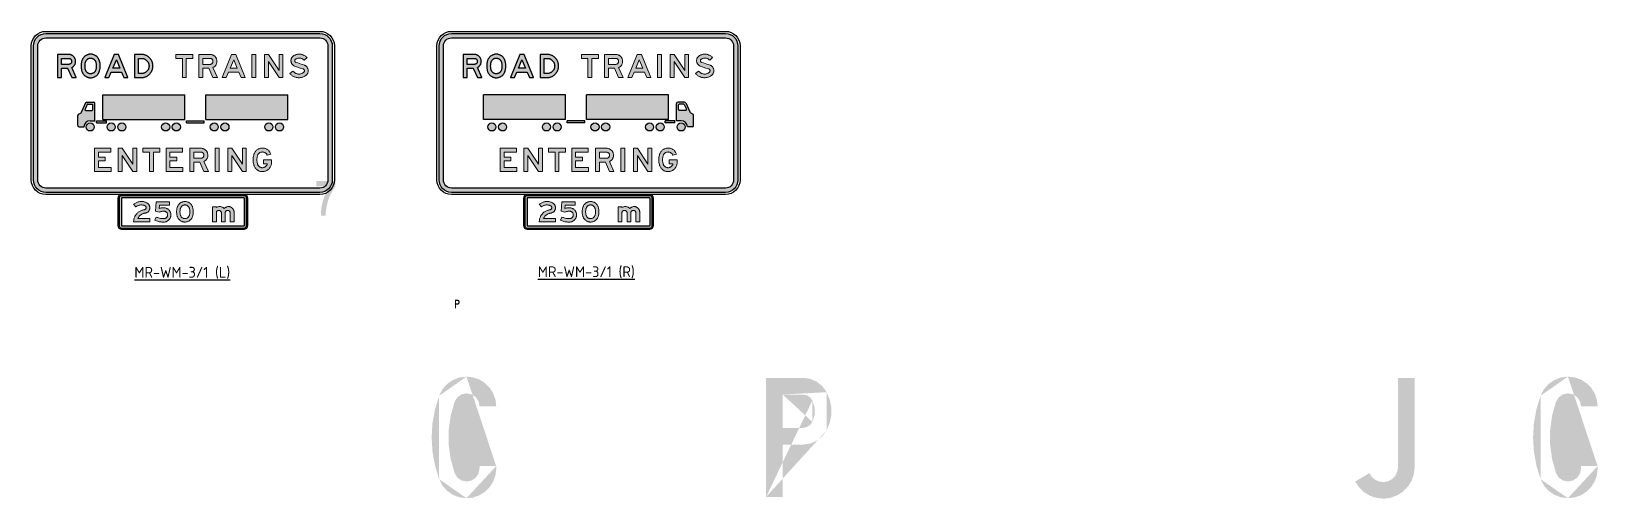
# Model space of a CAD drawing. Extents: x 21 to 1019, y -1350 to 257.
# Drawn here: x 21 to 744, y 41 to 257 of the extents above.
import ezdxf

# ---------------------------------------------------------------- set-up
doc = ezdxf.new("R2010")
doc.units = 0
doc.header["$LTSCALE"] = 12
doc.header["$MEASUREMENT"] = 0
doc.linetypes.add('CENTERX2', pattern=[101.6, 63.5, -12.7, 12.7, -12.7])
doc.layers.get('0').update_dxf_attribs({"linetype": 'CONTINUOUS'})
for name, color, linetype in [('GREEN', 84, 'CONTINUOUS'), ('L25', 1, 'CONTINUOUS'), ('L35', 3, 'CONTINUOUS'), ('T25', 1, 'CONTINUOUS'), ('TBLK25', 1, 'CONTINUOUS')]:
    doc.layers.add(name, color=color, linetype=linetype)
doc.styles.add('ISO', font='iso3098b.shx')

msp = doc.modelspace()

# ---------------------------------------------------------------- texts
at = {"layer": 'T25', "color": 3, "style": 'ISO'}
for s, p in [('%%UMR-WM-3/1 (L)', (68.31, 142.98)), ('%%UMR-WM-3/1 (R)', (254.68, 143.23))]:
    msp.add_text(s, height=5, dxfattribs=at).set_placement(p)

# ---------------------------------------------------------------- hatches: boundary and pattern name
at = {"layer": 'GREEN'}
h = msp.add_hatch(color=256, dxfattribs=at)
h.paths.add_polyline_path([(235.47, 54.95), (235.44, 54.95)], flags=16)
edge = h.paths.add_edge_path()
edge.add_line((227.76, 56.05), (235.47, 56.05))
edge.add_line((235.47, 56.05), (235.47, 54.95))
edge.add_line((235.13, 51.88), (235.47, 54.95))
edge.add_line((235.13, 51.88), (234.13, 48.97))
edge.add_line((234.13, 48.97), (232.48, 46.36))
edge.add_line((232.48, 46.36), (230.31, 44.17))
edge.add_line((230.31, 44.17), (227.71, 42.52))
edge.add_line((227.71, 42.52), (224.8, 41.52))
edge.add_line((224.8, 41.52), (221.73, 41.18))
edge.add_line((221.73, 41.18), (218.48, 41.59))
edge.add_line((218.48, 41.59), (215.41, 42.75))
edge.add_line((215.41, 42.75), (212.73, 44.61))
edge.add_line((212.73, 44.61), (210.59, 47.08))
edge.add_line((210.59, 47.08), (209.1, 50))
edge.add_line((209.1, 50), (207.17, 56.26))
edge.add_line((207.17, 56.26), (206.01, 62.71))
edge.add_line((206.01, 62.71), (205.62, 69.25))
edge.add_line((205.62, 69.25), (206.01, 75.77))
edge.add_line((206.01, 75.77), (207.17, 82.22))
edge.add_line((207.17, 82.22), (209.1, 88.48))
edge.add_line((209.1, 88.48), (210.59, 91.39))
edge.add_line((210.59, 91.39), (212.73, 93.87))
edge.add_line((212.73, 93.87), (215.41, 95.72))
edge.add_line((215.41, 95.72), (218.48, 96.91))
edge.add_line((218.48, 96.91), (221.73, 97.3))
edge.add_line((221.73, 97.3), (224.8, 96.96))
edge.add_line((224.8, 96.96), (227.71, 95.96))
edge.add_line((227.71, 95.96), (230.31, 94.31))
edge.add_line((230.31, 94.31), (232.48, 92.14))
edge.add_line((232.48, 92.14), (234.13, 89.51))
edge.add_line((234.13, 89.51), (235.13, 86.6))
edge.add_line((235.13, 86.6), (235.47, 83.53))
edge.add_line((235.47, 83.53), (227.76, 83.53))
edge.add_line((227.76, 83.53), (227.32, 85.85))
edge.add_line((227.32, 85.85), (226.01, 87.84))
edge.add_line((226.01, 87.84), (224.05, 89.15))
edge.add_line((224.05, 89.15), (221.73, 89.59))
edge.add_line((221.73, 89.59), (219.41, 89.13))
edge.add_line((219.41, 89.13), (217.48, 87.76))
edge.add_line((217.48, 87.76), (216.24, 85.75))
edge.add_line((216.24, 85.75), (214.41, 79.28))
edge.add_line((214.41, 79.28), (213.48, 72.6))
edge.add_line((213.48, 72.6), (213.48, 65.88))
edge.add_line((213.48, 65.88), (214.41, 59.23))
edge.add_line((214.41, 59.23), (216.24, 52.76))
edge.add_line((216.24, 52.76), (217.48, 50.72))
edge.add_line((217.48, 50.72), (219.41, 49.38))
edge.add_line((219.41, 49.38), (221.73, 48.89))
edge.add_line((221.73, 48.89), (224.05, 49.35))
edge.add_line((224.05, 49.35), (226.01, 50.67))
edge.add_line((226.01, 50.67), (227.32, 52.63))
edge.add_line((227.32, 52.63), (227.76, 54.95))
edge.add_line((227.76, 54.95), (227.76, 56.05))
edge = h.paths.add_edge_path(flags=16)
edge.add_line((235.47, 56.05), (235.44, 56.05))
edge.add_line((221.73, 97.3), (221.7, 97.3))
edge.add_line((209.1, 88.48), (209.07, 88.48))
edge.add_line((209.1, 50), (209.07, 50))
edge.add_line((221.73, 41.18), (221.7, 41.18))
h = msp.add_hatch(color=256, dxfattribs=at)
h.paths.add_polyline_path([(377.13, 89.05), (377.1, 89.05)], flags=16)
edge = h.paths.add_edge_path(flags=17)
edge.add_line((367.77, 73.63), (367.77, 89.05))
edge.add_line((367.77, 89.05), (377.13, 89.05))
edge.add_line((378.88, 88.69), (377.13, 89.05))
edge.add_line((378.88, 88.69), (380.43, 87.73))
edge.add_line((380.43, 87.73), (381.51, 86.29))
edge.add_line((381.51, 86.29), (382.52, 83.04))
edge.add_line((382.52, 83.04), (382.52, 79.64))
edge.add_line((382.52, 79.64), (381.51, 76.39))
edge.add_line((381.51, 76.39), (380.43, 74.95))
edge.add_line((380.43, 74.95), (378.88, 73.99))
edge.add_line((378.88, 73.99), (377.13, 73.63))
edge.add_line((377.13, 73.63), (367.77, 73.63))
h.paths.add_polyline_path([(377.1, 96.73), (377.13, 96.73)], flags=16)
edge = h.paths.add_edge_path()
edge.add_line((367.77, 41.75), (360.09, 41.75))
edge.add_line((360.09, 41.75), (360.09, 96.73))
edge.add_line((360.09, 96.73), (377.13, 96.73))
edge.add_line((380.43, 96.29), (377.13, 96.73))
edge.add_line((380.43, 96.29), (383.52, 94.95))
edge.add_line((383.52, 94.95), (386.15, 92.86))
edge.add_line((386.15, 92.86), (388.11, 90.13))
edge.add_line((388.11, 90.13), (389.5, 86.75))
edge.add_line((389.5, 86.75), (390.22, 83.17))
edge.add_line((390.22, 83.17), (390.22, 79.51))
edge.add_line((390.22, 79.51), (389.5, 75.93))
edge.add_line((389.5, 75.93), (388.11, 72.55))
edge.add_line((388.11, 72.55), (386.15, 69.82))
edge.add_line((386.15, 69.82), (383.52, 67.73))
edge.add_line((383.52, 67.73), (380.43, 66.39))
edge.add_line((380.43, 66.39), (377.13, 65.95))
edge.add_line((377.13, 65.95), (367.77, 65.95))
edge.add_line((367.77, 65.95), (367.77, 41.75))
edge = h.paths.add_edge_path()
edge.add_line((367.77, 89.05), (367.75, 89.05))
edge.add_line((381.51, 76.39), (381.49, 76.39))
edge.add_line((381.51, 86.29), (381.49, 86.29))
edge.add_line((360.09, 41.75), (360.07, 41.75))
edge.add_line((388.11, 72.55), (388.08, 72.55))
edge.add_line((388.11, 90.13), (388.08, 90.13))
h = msp.add_hatch(color=256, dxfattribs=at)
h.paths.add_polyline_path([(377.13, 89.05), (377.1, 89.05)], flags=16)
edge = h.paths.add_edge_path(flags=17)
edge.add_line((367.77, 73.63), (367.77, 89.05))
edge.add_line((367.77, 89.05), (377.13, 89.05))
edge.add_line((378.88, 88.69), (377.13, 89.05))
edge.add_line((378.88, 88.69), (380.43, 87.73))
edge.add_line((380.43, 87.73), (381.51, 86.29))
edge.add_line((381.51, 86.29), (382.52, 83.04))
edge.add_line((382.52, 83.04), (382.52, 79.64))
edge.add_line((382.52, 79.64), (381.51, 76.39))
edge.add_line((381.51, 76.39), (380.43, 74.95))
edge.add_line((380.43, 74.95), (378.88, 73.99))
edge.add_line((378.88, 73.99), (377.13, 73.63))
edge.add_line((377.13, 73.63), (367.77, 73.63))
h.paths.add_polyline_path([(377.1, 96.73), (377.13, 96.73)], flags=16)
edge = h.paths.add_edge_path()
edge.add_line((367.77, 41.75), (360.09, 41.75))
edge.add_line((360.09, 41.75), (360.09, 96.73))
edge.add_line((360.09, 96.73), (377.13, 96.73))
edge.add_line((380.43, 96.29), (377.13, 96.73))
edge.add_line((380.43, 96.29), (383.52, 94.95))
edge.add_line((383.52, 94.95), (386.15, 92.86))
edge.add_line((386.15, 92.86), (388.11, 90.13))
edge.add_line((388.11, 90.13), (389.5, 86.75))
edge.add_line((389.5, 86.75), (390.22, 83.17))
edge.add_line((390.22, 83.17), (390.22, 79.51))
edge.add_line((390.22, 79.51), (389.5, 75.93))
edge.add_line((389.5, 75.93), (388.11, 72.55))
edge.add_line((388.11, 72.55), (386.15, 69.82))
edge.add_line((386.15, 69.82), (383.52, 67.73))
edge.add_line((383.52, 67.73), (380.43, 66.39))
edge.add_line((380.43, 66.39), (377.13, 65.95))
edge.add_line((377.13, 65.95), (367.77, 65.95))
edge.add_line((367.77, 65.95), (367.77, 41.75))
edge = h.paths.add_edge_path()
edge.add_line((367.77, 89.05), (367.75, 89.05))
edge.add_line((381.51, 76.39), (381.49, 76.39))
edge.add_line((381.51, 86.29), (381.49, 86.29))
edge.add_line((360.09, 41.75), (360.07, 41.75))
edge.add_line((388.11, 72.55), (388.08, 72.55))
edge.add_line((388.11, 90.13), (388.08, 90.13))
h = msp.add_hatch(color=256, dxfattribs=at)
h.paths.add_polyline_path([(652, 55.49), (651.98, 55.49)], flags=16)
edge = h.paths.add_edge_path()
edge.add_line((652, 96.73), (652, 55.49))
edge.add_line((651.67, 53.45), (652, 55.49))
edge.add_line((651.67, 53.45), (650.77, 51.57))
edge.add_line((650.77, 51.57), (649.32, 50.07))
edge.add_line((649.32, 50.07), (647.52, 49.04))
edge.add_line((647.52, 49.04), (645.48, 48.63))
edge.add_line((645.48, 48.63), (643.42, 48.84))
edge.add_line((643.42, 48.84), (641.51, 49.64))
edge.add_line((641.51, 49.64), (639.91, 50.98))
edge.add_line((639.91, 50.98), (638.81, 52.76))
edge.add_line((638.81, 52.76), (632.21, 48.89))
edge.add_line((632.21, 48.89), (633.99, 46.21))
edge.add_line((633.99, 46.21), (636.3, 43.97))
edge.add_line((636.3, 43.97), (639.06, 42.29))
edge.add_line((639.06, 42.29), (642.13, 41.29))
edge.add_line((642.13, 41.29), (645.35, 40.98))
edge.add_line((645.35, 40.98), (648.55, 41.36))
edge.add_line((648.55, 41.36), (651.56, 42.47))
edge.add_line((651.56, 42.47), (654.3, 44.2))
edge.add_line((654.3, 44.2), (656.56, 46.49))
edge.add_line((656.56, 46.49), (658.27, 49.25))
edge.add_line((658.27, 49.25), (659.32, 52.29))
edge.add_line((659.32, 52.29), (659.68, 55.49))
edge.add_line((659.68, 55.49), (659.68, 96.73))
edge.add_line((659.68, 96.73), (652, 96.73))
edge = h.paths.add_edge_path(flags=16)
edge.add_line((659.68, 55.49), (659.66, 55.49))
edge.add_line((659.68, 55.49), (659.66, 55.49))
edge = h.paths.add_edge_path(flags=16)
edge.add_line((638.81, 52.76), (638.78, 52.76))
h = msp.add_hatch(color=256, dxfattribs=at)
h.paths.add_polyline_path([(744.23, 54.95), (744.2, 54.95)], flags=16)
edge = h.paths.add_edge_path()
edge.add_line((736.55, 56.05), (744.23, 56.05))
edge.add_line((744.23, 56.05), (744.23, 54.95))
edge.add_line((743.89, 51.88), (744.23, 54.95))
edge.add_line((743.89, 51.88), (742.89, 48.97))
edge.add_line((742.89, 48.97), (741.26, 46.36))
edge.add_line((741.26, 46.36), (739.07, 44.17))
edge.add_line((739.07, 44.17), (736.47, 42.52))
edge.add_line((736.47, 42.52), (733.56, 41.52))
edge.add_line((733.56, 41.52), (730.49, 41.18))
edge.add_line((730.49, 41.18), (727.24, 41.59))
edge.add_line((727.24, 41.59), (724.2, 42.75))
edge.add_line((724.2, 42.75), (721.49, 44.61))
edge.add_line((721.49, 44.61), (719.35, 47.08))
edge.add_line((719.35, 47.08), (717.86, 50))
edge.add_line((717.86, 50), (715.93, 56.26))
edge.add_line((715.93, 56.26), (714.77, 62.71))
edge.add_line((714.77, 62.71), (714.38, 69.25))
edge.add_line((714.38, 69.25), (714.77, 75.77))
edge.add_line((714.77, 75.77), (715.93, 82.22))
edge.add_line((715.93, 82.22), (717.86, 88.48))
edge.add_line((717.86, 88.48), (719.35, 91.39))
edge.add_line((719.35, 91.39), (721.49, 93.87))
edge.add_line((721.49, 93.87), (724.2, 95.72))
edge.add_line((724.2, 95.72), (727.24, 96.91))
edge.add_line((727.24, 96.91), (730.49, 97.3))
edge.add_line((730.49, 97.3), (733.56, 96.96))
edge.add_line((733.56, 96.96), (736.47, 95.96))
edge.add_line((736.47, 95.96), (739.07, 94.31))
edge.add_line((739.07, 94.31), (741.26, 92.14))
edge.add_line((741.26, 92.14), (742.89, 89.51))
edge.add_line((742.89, 89.51), (743.89, 86.6))
edge.add_line((743.89, 86.6), (744.23, 83.53))
edge.add_line((744.23, 83.53), (736.55, 83.53))
edge.add_line((736.55, 83.53), (736.08, 85.85))
edge.add_line((736.08, 85.85), (734.77, 87.84))
edge.add_line((734.77, 87.84), (732.81, 89.15))
edge.add_line((732.81, 89.15), (730.49, 89.59))
edge.add_line((730.49, 89.59), (728.17, 89.13))
edge.add_line((728.17, 89.13), (726.24, 87.76))
edge.add_line((726.24, 87.76), (725, 85.75))
edge.add_line((725, 85.75), (723.17, 79.28))
edge.add_line((723.17, 79.28), (722.27, 72.6))
edge.add_line((722.27, 72.6), (722.27, 65.88))
edge.add_line((722.27, 65.88), (723.17, 59.23))
edge.add_line((723.17, 59.23), (725, 52.76))
edge.add_line((725, 52.76), (726.24, 50.72))
edge.add_line((726.24, 50.72), (728.17, 49.38))
edge.add_line((728.17, 49.38), (730.49, 48.89))
edge.add_line((730.49, 48.89), (732.81, 49.35))
edge.add_line((732.81, 49.35), (734.77, 50.67))
edge.add_line((734.77, 50.67), (736.08, 52.63))
edge.add_line((736.08, 52.63), (736.55, 54.95))
edge.add_line((736.55, 54.95), (736.55, 56.05))
edge = h.paths.add_edge_path(flags=16)
edge.add_line((744.23, 56.05), (744.2, 56.05))
edge.add_line((730.49, 97.3), (730.46, 97.3))
edge.add_line((717.86, 88.48), (717.83, 88.48))
edge.add_line((717.86, 50), (717.83, 50))
edge.add_line((730.49, 41.18), (730.46, 41.18))
at = {"layer": 'L25'}
h = msp.add_hatch(color=256, dxfattribs=at)
edge = h.paths.add_edge_path()
edge.add_line((154.05, 182.37), (27.38, 182.37))
edge.add_arc((27.38, 188.03), 5.67, 180, 270, ccw=False)
edge.add_line((21.71, 188.03), (21.71, 250.03))
edge.add_arc((27.38, 250.03), 5.67, 90, 180, ccw=False)
edge.add_line((27.38, 255.7), (154.05, 255.7))
edge.add_arc((154.05, 250.03), 5.67, 0, 90, ccw=False)
edge.add_line((159.71, 250.03), (159.71, 188.03))
edge.add_arc((154.05, 188.03), 5.67, -90, 0, ccw=False)
edge = h.paths.add_edge_path(flags=16)
edge.add_line((154.05, 184.37), (27.38, 184.37))
edge.add_arc((27.38, 188.03), 3.67, 180, 270, ccw=False)
edge.add_line((23.71, 188.03), (23.71, 250.03))
edge.add_arc((27.38, 250.03), 3.67, 90, 180, ccw=False)
edge.add_line((27.38, 253.7), (154.05, 253.7))
edge.add_arc((154.05, 250.03), 3.67, 0, 90, ccw=False)
edge.add_line((157.71, 250.03), (157.71, 188.03))
edge.add_arc((154.05, 188.03), 3.67, -90, 0, ccw=False)
h = msp.add_hatch(color=256, dxfattribs=at)
edge = h.paths.add_edge_path()
edge.add_line((341.42, 182.37), (214.75, 182.37))
edge.add_arc((214.75, 188.03), 5.67, 180, 270, ccw=False)
edge.add_line((209.09, 188.03), (209.09, 250.03))
edge.add_arc((214.75, 250.03), 5.67, 90, 180, ccw=False)
edge.add_line((214.75, 255.7), (341.42, 255.7))
edge.add_arc((341.42, 250.03), 5.67, 0, 90, ccw=False)
edge.add_line((347.09, 250.03), (347.09, 188.03))
edge.add_arc((341.42, 188.03), 5.67, -90, 0, ccw=False)
edge = h.paths.add_edge_path(flags=16)
edge.add_line((341.42, 184.37), (214.75, 184.37))
edge.add_arc((214.75, 188.03), 3.67, 180, 270, ccw=False)
edge.add_line((211.09, 188.03), (211.09, 250.03))
edge.add_arc((214.75, 250.03), 3.67, 90, 180, ccw=False)
edge.add_line((214.75, 253.7), (341.42, 253.7))
edge.add_arc((341.42, 250.03), 3.67, 0, 90, ccw=False)
edge.add_line((345.09, 250.03), (345.09, 188.03))
edge.add_arc((341.42, 188.03), 3.67, -90, 0, ccw=False)
h = msp.add_hatch(color=256, dxfattribs=at)
h.paths.add_polyline_path([(34.66, 239.65), (37.44, 239.65), (39.36, 235.38), (41.38, 235.38), (39.36, 239.97), (39.52, 240.05), (39.68, 240.16), (39.85, 240.26), (39.99, 240.36), (40.14, 240.5), (40.27, 240.63), (40.39, 240.76), (40.51, 240.91), (40.63, 241.06), (40.73, 241.22), (40.82, 241.38), (40.9, 241.56), (40.97, 241.74), (41.03, 241.92), (41.07, 242.09), (41.12, 242.28), (41.15, 242.48), (41.16, 242.65), (41.16, 242.85), (41.16, 243.04), (41.15, 243.23), (41.12, 243.42), (41.07, 243.61), (41.03, 243.81), (40.95, 243.98), (40.88, 244.16), (40.81, 244.34), (40.7, 244.5), (40.6, 244.66), (40.5, 244.83), (40.36, 244.97), (40.23, 245.11), (40.1, 245.24), (39.95, 245.37), (39.79, 245.49), (39.62, 245.59), (39.46, 245.68), (39.28, 245.77), (39.11, 245.85), (38.92, 245.91), (38.74, 245.95), (38.55, 245.99), (38.35, 246.02), (38.16, 246.04), (37.97, 246.05), (32.86, 246.05), (32.86, 235.38), (34.66, 235.38)])
h.paths.add_polyline_path([(34.66, 241.46), (34.66, 244.24), (38.09, 244.24), (38.49, 244.15), (38.79, 243.97), (39, 243.8), (39.18, 243.54), (39.25, 243.35), (39.32, 243.18), (39.36, 242.85), (39.32, 242.51), (39.25, 242.34), (39.16, 242.08), (38.99, 241.92), (38.9, 241.83), (38.8, 241.72), (38.49, 241.55), (38.09, 241.46)], flags=16)
h.paths.add_polyline_path([(43.69, 240.41), (43.7, 240.1), (43.73, 239.79), (43.76, 239.49), (43.82, 239.18), (43.88, 238.89), (43.94, 238.58), (44.01, 238.35), (44.09, 238.12), (44.18, 237.9), (44.28, 237.69), (44.4, 237.47), (44.52, 237.26), (44.65, 237.07), (44.8, 236.88), (44.94, 236.7), (45.09, 236.54), (45.25, 236.39), (45.43, 236.24), (45.59, 236.11), (45.79, 235.98), (45.98, 235.86), (46.17, 235.75), (46.38, 235.67), (46.57, 235.58), (46.79, 235.5), (47, 235.43), (47.22, 235.38), (47.44, 235.34), (47.66, 235.31), (47.88, 235.3), (48.11, 235.3), (48.33, 235.3), (48.55, 235.31), (48.77, 235.34), (48.99, 235.38), (49.2, 235.43), (49.42, 235.5), (49.63, 235.58), (49.83, 235.67), (50.03, 235.75), (50.23, 235.86), (50.43, 235.98), (50.6, 236.11), (50.78, 236.24), (50.94, 236.39), (51.11, 236.54), (51.25, 236.7), (51.4, 236.88), (51.55, 237.07), (51.68, 237.26), (51.8, 237.47), (51.92, 237.69), (52.02, 237.9), (52.11, 238.12), (52.18, 238.35), (52.26, 238.58), (52.33, 238.89), (52.39, 239.18), (52.44, 239.49), (52.48, 239.79), (52.51, 240.1), (52.52, 240.41), (52.52, 240.72), (52.52, 241.03), (52.51, 241.32), (52.48, 241.63), (52.44, 241.95), (52.39, 242.24), (52.33, 242.55), (52.26, 242.85), (52.18, 243.08), (52.11, 243.3), (52.02, 243.53), (51.92, 243.75), (51.8, 243.95), (51.68, 244.16), (51.55, 244.35), (51.4, 244.55), (51.27, 244.72), (51.11, 244.89), (50.94, 245.05), (50.78, 245.2), (50.6, 245.33), (50.43, 245.45), (50.23, 245.57), (50.04, 245.68), (49.83, 245.77), (49.63, 245.86), (49.42, 245.93), (49.2, 246.01), (48.99, 246.05), (48.77, 246.1), (48.55, 246.13), (48.33, 246.14), (48.11, 246.16), (47.88, 246.14), (47.66, 246.13), (47.44, 246.1), (47.22, 246.05), (47, 246.01), (46.79, 245.93), (46.57, 245.86), (46.36, 245.77), (46.17, 245.68), (45.98, 245.57), (45.79, 245.45), (45.59, 245.33), (45.42, 245.2), (45.25, 245.05), (45.09, 244.89), (44.94, 244.72), (44.8, 244.55), (44.65, 244.35), (44.52, 244.16), (44.4, 243.95), (44.28, 243.75), (44.18, 243.53), (44.09, 243.3), (44.01, 243.08), (43.94, 242.85), (43.88, 242.55), (43.82, 242.24), (43.76, 241.95), (43.73, 241.63), (43.7, 241.32), (43.69, 241.03), (43.67, 240.72)])
h.paths.add_polyline_path([(45.51, 240.41), (45.49, 240.72), (45.51, 241.01), (45.53, 241.48), (45.62, 242.06), (45.7, 242.39), (45.75, 242.6), (45.93, 242.99), (46.15, 243.34), (46.29, 243.5), (46.45, 243.68), (46.63, 243.84), (46.76, 243.93), (46.97, 244.07), (47.17, 244.15), (47.35, 244.22), (47.8, 244.34), (48.11, 244.34), (48.33, 244.34), (48.71, 244.27), (49.02, 244.15), (49.26, 244.05), (49.48, 243.91), (49.7, 243.73), (49.8, 243.61), (49.92, 243.5), (50.01, 243.38), (50.13, 243.23), (50.22, 243.07), (50.33, 242.86), (50.49, 242.48), (50.56, 242.21), (50.6, 241.92), (50.67, 241.48), (50.69, 241.01), (50.71, 240.72), (50.69, 240.41), (50.67, 239.97), (50.6, 239.52), (50.55, 239.15), (50.46, 238.87), (50.38, 238.69), (50.29, 238.47), (50.12, 238.18), (49.83, 237.81), (49.57, 237.6), (49.43, 237.48), (49.17, 237.35), (48.87, 237.2), (48.44, 237.12), (48.25, 237.1), (48.11, 237.08), (47.94, 237.1), (47.62, 237.13), (47.25, 237.24), (47.03, 237.35), (46.89, 237.42), (46.72, 237.52), (46.51, 237.7), (46.26, 237.92), (46.08, 238.21), (45.93, 238.43), (45.82, 238.69), (45.74, 238.87), (45.7, 239.05), (45.62, 239.37), (45.53, 239.97)], flags=16)
h.paths.add_polyline_path([(54.65, 235.38), (56.57, 235.38), (57.64, 237.84), (62.32, 237.84), (63.4, 235.38), (65.3, 235.38), (60.95, 246.05), (59.03, 246.05)])
h.paths.add_polyline_path([(58.39, 239.65), (59.99, 243.6), (61.58, 239.65)], flags=16)
h.paths.add_polyline_path([(68.36, 235.38), (71.57, 235.38), (71.81, 235.38), (72.06, 235.4), (72.31, 235.43), (72.55, 235.47), (72.8, 235.52), (73.03, 235.58), (73.27, 235.65), (73.49, 235.74), (73.73, 235.83), (73.95, 235.93), (74.17, 236.05), (74.38, 236.17), (74.58, 236.3), (74.79, 236.45), (74.98, 236.61), (75.16, 236.77), (75.34, 236.94), (75.52, 237.11), (75.68, 237.31), (75.83, 237.5), (75.97, 237.69), (76.11, 237.9), (76.22, 238.12), (76.34, 238.34), (76.45, 238.56), (76.55, 238.78), (76.62, 239.02), (76.7, 239.26), (76.76, 239.49), (76.82, 239.73), (76.85, 239.98), (76.87, 240.22), (76.89, 240.47), (76.89, 240.72), (76.89, 240.96), (76.87, 241.21), (76.85, 241.46), (76.82, 241.69), (76.76, 241.93), (76.7, 242.18), (76.62, 242.42), (76.55, 242.64), (76.45, 242.88), (76.34, 243.1), (76.22, 243.32), (76.11, 243.53), (75.97, 243.73), (75.83, 243.94), (75.68, 244.13), (75.52, 244.31), (75.34, 244.49), (75.16, 244.66), (74.98, 244.83), (74.79, 244.97), (74.58, 245.12), (74.38, 245.25), (74.17, 245.37), (73.95, 245.49), (73.73, 245.59), (73.49, 245.7), (73.27, 245.77), (73.03, 245.85), (72.8, 245.91), (72.55, 245.96), (72.31, 245.99), (72.06, 246.02), (71.81, 246.04), (71.57, 246.05), (68.36, 246.05)])
h.paths.add_polyline_path([(70.18, 244.24), (71.57, 244.24), (71.78, 244.24), (71.97, 244.21), (72.18, 244.18), (72.38, 244.15), (72.57, 244.09), (72.86, 244), (73.15, 243.87), (73.33, 243.76), (73.51, 243.66), (73.67, 243.54), (73.83, 243.42), (73.98, 243.27), (74.13, 243.13), (74.27, 242.98), (74.39, 242.82), (74.51, 242.65), (74.61, 242.48), (74.76, 242.23), (74.88, 241.92), (74.94, 241.72), (75, 241.53), (75.03, 241.32), (75.06, 241.12), (75.07, 240.93), (75.09, 240.72), (75.07, 240.51), (75.06, 240.3), (75.03, 240.1), (75, 239.91), (74.9, 239.55), (74.79, 239.27), (74.59, 238.91), (74.3, 238.47), (74.13, 238.3), (73.91, 238.08), (73.57, 237.8), (73.27, 237.63), (72.96, 237.48), (72.77, 237.41), (72.57, 237.34), (72.21, 237.25), (71.87, 237.2), (71.57, 237.2), (70.18, 237.2)], flags=16)
h = msp.add_hatch(color=256, dxfattribs=at)
h.paths.add_polyline_path([(87.49, 246.06), (95.27, 246.06), (95.27, 244.24), (92.29, 244.24), (92.29, 235.39), (90.47, 235.39), (90.47, 244.24), (87.49, 244.24)])
h.paths.add_polyline_path([(114.18, 243.6), (115.76, 239.65), (112.57, 239.65)], flags=16)
h.paths.add_polyline_path([(108.84, 235.39), (113.21, 246.06), (115.12, 246.06), (119.5, 235.39), (117.58, 235.39), (116.52, 237.85), (111.81, 237.85), (110.75, 235.39)])
h.paths.add_polyline_path([(122.55, 246.06), (124.37, 246.06), (124.37, 235.39), (122.55, 235.39)])
h.paths.add_polyline_path([(128.43, 246.06), (130.23, 246.06), (135.15, 238.7), (135.15, 246.06), (136.95, 246.06), (136.95, 235.39), (135.15, 235.39), (130.23, 242.75), (130.23, 235.39), (128.43, 235.39)])
h.paths.add_polyline_path([(103.26, 241.47), (99.95, 241.47), (99.95, 244.24), (103.26, 244.24), (103.4, 244.24), (103.56, 244.21), (103.71, 244.17), (103.85, 244.12), (103.99, 244.02), (104.11, 243.95), (104.23, 243.83), (104.32, 243.72), (104.41, 243.6), (104.49, 243.46), (104.56, 243.31), (104.6, 243.17), (104.63, 243.01), (104.63, 242.87), (104.63, 242.7), (104.6, 242.56), (104.56, 242.39), (104.49, 242.25), (104.41, 242.11), (104.32, 241.99), (104.23, 241.87), (104.11, 241.78), (103.99, 241.68), (103.85, 241.61), (103.71, 241.54), (103.56, 241.49), (103.4, 241.47)], flags=16)
h.paths.add_polyline_path([(104.63, 239.98), (106.66, 235.39), (104.63, 235.39), (102.71, 239.65), (99.95, 239.65), (99.95, 235.39), (98.13, 235.39), (98.13, 246.06), (103.26, 246.06), (103.49, 246.06), (103.73, 246.03), (103.97, 245.99), (104.2, 245.92), (104.41, 245.84), (104.63, 245.75), (104.84, 245.63), (105.05, 245.51), (105.24, 245.37), (105.43, 245.21), (105.6, 245.04), (105.76, 244.85), (105.9, 244.66), (106.02, 244.45), (106.14, 244.24), (106.23, 244.02), (106.31, 243.81), (106.38, 243.57), (106.4, 243.34), (106.42, 243.1), (106.45, 242.87), (106.42, 242.63), (106.4, 242.37), (106.38, 242.16), (106.31, 241.92), (106.23, 241.68), (106.14, 241.47), (106.02, 241.26), (105.88, 241.05), (105.74, 240.86), (105.6, 240.69), (105.43, 240.5), (105.24, 240.36), (105.05, 240.22), (104.84, 240.1)])
h.paths.add_polyline_path([(141.56, 238.37), (140.07, 237.31), (140.28, 237.07), (140.49, 236.84), (140.73, 236.62), (140.99, 236.41), (141.25, 236.22), (141.51, 236.06), (141.79, 235.91), (142.08, 235.77), (142.38, 235.65), (142.67, 235.54), (142.97, 235.44), (143.3, 235.39), (143.61, 235.32), (143.92, 235.3), (144.25, 235.3), (144.56, 235.3), (144.89, 235.32), (145.2, 235.37), (145.5, 235.42), (145.83, 235.51), (146.12, 235.61), (146.43, 235.73), (146.71, 235.84), (146.99, 236.01), (147.28, 236.17), (147.54, 236.36), (147.7, 236.48), (147.87, 236.65), (148.01, 236.81), (148.15, 236.98), (148.27, 237.17), (148.36, 237.38), (148.46, 237.57), (148.53, 237.78), (148.58, 238), (148.6, 238.23), (148.62, 238.44), (148.62, 238.66), (148.6, 238.89), (148.55, 239.11), (148.51, 239.32), (148.44, 239.53), (148.34, 239.72), (148.22, 239.93), (148.1, 240.1), (147.96, 240.29), (147.82, 240.45), (147.65, 240.6), (147.49, 240.74), (147.3, 240.86), (147.09, 240.95), (146.9, 241.05), (146.14, 241.33), (145.36, 241.59), (144.61, 241.85), (143.83, 242.11), (143.07, 242.32), (142.93, 242.37), (142.83, 242.44), (142.71, 242.51), (142.64, 242.61), (142.55, 242.7), (142.5, 242.82), (142.45, 242.94), (142.43, 243.05), (142.43, 243.17), (142.43, 243.31), (142.45, 243.43), (142.5, 243.55), (142.57, 243.67), (142.64, 243.76), (142.74, 243.86), (142.83, 243.93), (143.07, 244.05), (143.28, 244.14), (143.52, 244.24), (143.75, 244.28), (143.99, 244.33), (144.25, 244.35), (144.49, 244.35), (144.72, 244.35), (144.98, 244.31), (145.22, 244.26), (145.46, 244.19), (145.69, 244.09), (145.91, 244), (146.12, 243.86), (146.31, 243.72), (146.5, 243.57), (146.69, 243.39), (148.06, 244.57), (147.84, 244.78), (147.63, 244.97), (147.39, 245.16), (147.16, 245.35), (146.9, 245.49), (146.61, 245.63), (146.35, 245.77), (146.07, 245.87), (145.79, 245.96), (145.48, 246.03), (145.2, 246.1), (144.89, 246.13), (144.61, 246.15), (144.3, 246.15), (143.99, 246.13), (143.68, 246.1), (143.4, 246.06), (143.09, 245.99), (142.81, 245.89), (142.52, 245.77), (142.26, 245.66), (141.98, 245.51), (141.79, 245.4), (141.63, 245.28), (141.46, 245.14), (141.3, 244.97), (141.15, 244.8), (141.04, 244.61), (140.92, 244.43), (140.82, 244.24), (140.75, 244.02), (140.68, 243.81), (140.66, 243.6), (140.61, 243.39), (140.61, 243.15), (140.63, 242.94), (140.66, 242.72), (140.7, 242.49), (140.75, 242.27), (140.85, 242.09), (140.94, 241.87), (141.06, 241.68), (141.18, 241.52), (141.32, 241.35), (141.48, 241.19), (141.65, 241.05), (141.82, 240.9), (142, 240.81), (142.22, 240.69), (142.41, 240.62), (143.68, 240.17), (144.96, 239.74), (146.26, 239.34), (146.38, 239.3), (146.47, 239.22), (146.57, 239.15), (146.66, 239.06), (146.73, 238.96), (146.78, 238.87), (146.83, 238.75), (146.85, 238.63), (146.87, 238.49), (146.85, 238.37), (146.83, 238.26), (146.78, 238.14), (146.73, 238.04), (146.66, 237.92), (146.57, 237.85), (146.38, 237.69), (146.17, 237.55), (145.95, 237.4), (145.72, 237.29), (145.48, 237.19), (145.22, 237.12), (144.98, 237.05), (144.72, 237), (144.46, 237), (144.2, 236.98), (143.94, 237), (143.71, 237.05), (143.45, 237.1), (143.21, 237.17), (142.95, 237.26), (142.74, 237.38), (142.5, 237.5), (142.29, 237.66), (142.1, 237.81), (141.91, 238), (141.72, 238.18)])
h = msp.add_hatch(color=256, dxfattribs=at)
h.paths.add_polyline_path([(222.03, 239.65), (224.81, 239.65), (226.73, 235.38), (228.76, 235.38), (226.73, 239.97), (226.9, 240.05), (227.06, 240.16), (227.22, 240.26), (227.37, 240.36), (227.52, 240.5), (227.65, 240.63), (227.77, 240.76), (227.89, 240.91), (228, 241.06), (228.11, 241.22), (228.2, 241.38), (228.27, 241.56), (228.34, 241.74), (228.4, 241.92), (228.45, 242.09), (228.49, 242.28), (228.52, 242.48), (228.54, 242.65), (228.54, 242.85), (228.54, 243.04), (228.52, 243.23), (228.49, 243.42), (228.45, 243.61), (228.4, 243.81), (228.33, 243.98), (228.25, 244.16), (228.18, 244.34), (228.08, 244.5), (227.97, 244.66), (227.87, 244.83), (227.74, 244.97), (227.6, 245.11), (227.47, 245.24), (227.32, 245.37), (227.16, 245.49), (227, 245.59), (226.84, 245.68), (226.66, 245.77), (226.48, 245.85), (226.29, 245.91), (226.11, 245.95), (225.92, 245.99), (225.73, 246.02), (225.54, 246.04), (225.34, 246.05), (220.23, 246.05), (220.23, 235.38), (222.03, 235.38)])
h.paths.add_polyline_path([(222.03, 241.46), (222.03, 244.24), (225.46, 244.24), (225.86, 244.15), (226.16, 243.97), (226.37, 243.8), (226.56, 243.54), (226.63, 243.35), (226.69, 243.18), (226.73, 242.85), (226.69, 242.51), (226.63, 242.34), (226.53, 242.08), (226.36, 241.92), (226.27, 241.83), (226.17, 241.72), (225.86, 241.55), (225.46, 241.46)], flags=16)
h.paths.add_polyline_path([(231.06, 240.41), (231.08, 240.1), (231.11, 239.79), (231.14, 239.49), (231.2, 239.18), (231.25, 238.89), (231.31, 238.58), (231.39, 238.35), (231.46, 238.12), (231.55, 237.9), (231.65, 237.69), (231.77, 237.47), (231.89, 237.26), (232.02, 237.07), (232.17, 236.88), (232.32, 236.7), (232.47, 236.54), (232.63, 236.39), (232.81, 236.24), (232.97, 236.11), (233.16, 235.98), (233.35, 235.86), (233.54, 235.75), (233.75, 235.67), (233.94, 235.58), (234.17, 235.5), (234.37, 235.43), (234.59, 235.38), (234.82, 235.34), (235.04, 235.31), (235.26, 235.3), (235.48, 235.3), (235.7, 235.3), (235.92, 235.31), (236.15, 235.34), (236.37, 235.38), (236.57, 235.43), (236.8, 235.5), (237, 235.58), (237.21, 235.67), (237.4, 235.75), (237.61, 235.86), (237.8, 235.98), (237.98, 236.11), (238.15, 236.24), (238.32, 236.39), (238.48, 236.54), (238.63, 236.7), (238.78, 236.88), (238.92, 237.07), (239.06, 237.26), (239.17, 237.47), (239.29, 237.69), (239.4, 237.9), (239.48, 238.12), (239.56, 238.35), (239.63, 238.58), (239.71, 238.89), (239.77, 239.18), (239.81, 239.49), (239.85, 239.79), (239.88, 240.1), (239.9, 240.41), (239.9, 240.72), (239.9, 241.03), (239.88, 241.32), (239.85, 241.63), (239.81, 241.95), (239.77, 242.24), (239.71, 242.55), (239.63, 242.85), (239.56, 243.08), (239.48, 243.3), (239.4, 243.53), (239.29, 243.75), (239.17, 243.95), (239.06, 244.16), (238.92, 244.35), (238.78, 244.55), (238.64, 244.72), (238.48, 244.89), (238.32, 245.05), (238.15, 245.2), (237.98, 245.33), (237.8, 245.45), (237.61, 245.57), (237.42, 245.68), (237.21, 245.77), (237, 245.86), (236.8, 245.93), (236.57, 246.01), (236.37, 246.05), (236.15, 246.1), (235.92, 246.13), (235.7, 246.14), (235.48, 246.16), (235.26, 246.14), (235.04, 246.13), (234.82, 246.1), (234.59, 246.05), (234.37, 246.01), (234.17, 245.93), (233.94, 245.86), (233.74, 245.77), (233.54, 245.68), (233.35, 245.57), (233.16, 245.45), (232.97, 245.33), (232.79, 245.2), (232.63, 245.05), (232.47, 244.89), (232.32, 244.72), (232.17, 244.55), (232.02, 244.35), (231.89, 244.16), (231.77, 243.95), (231.65, 243.75), (231.55, 243.53), (231.46, 243.3), (231.39, 243.08), (231.31, 242.85), (231.25, 242.55), (231.2, 242.24), (231.14, 241.95), (231.11, 241.63), (231.08, 241.32), (231.06, 241.03), (231.05, 240.72)])
h.paths.add_polyline_path([(232.88, 240.41), (232.86, 240.72), (232.88, 241.01), (232.9, 241.48), (232.99, 242.06), (233.07, 242.39), (233.12, 242.6), (233.3, 242.99), (233.52, 243.34), (233.66, 243.5), (233.82, 243.68), (234, 243.84), (234.14, 243.93), (234.35, 244.07), (234.55, 244.15), (234.73, 244.22), (235.17, 244.34), (235.48, 244.34), (235.71, 244.34), (236.09, 244.27), (236.4, 244.15), (236.64, 244.05), (236.85, 243.91), (237.08, 243.73), (237.18, 243.61), (237.3, 243.5), (237.39, 243.38), (237.5, 243.23), (237.59, 243.07), (237.71, 242.86), (237.87, 242.48), (237.93, 242.21), (237.98, 241.92), (238.04, 241.48), (238.07, 241.01), (238.08, 240.72), (238.07, 240.41), (238.04, 239.97), (237.98, 239.52), (237.92, 239.15), (237.83, 238.87), (237.76, 238.69), (237.66, 238.47), (237.49, 238.18), (237.21, 237.81), (236.94, 237.6), (236.81, 237.48), (236.54, 237.35), (236.25, 237.2), (235.82, 237.12), (235.63, 237.1), (235.48, 237.08), (235.32, 237.1), (234.99, 237.13), (234.62, 237.24), (234.4, 237.35), (234.27, 237.42), (234.1, 237.52), (233.88, 237.7), (233.64, 237.92), (233.46, 238.21), (233.3, 238.43), (233.19, 238.69), (233.12, 238.87), (233.07, 239.05), (232.99, 239.37), (232.9, 239.97)], flags=16)
h.paths.add_polyline_path([(242.03, 235.38), (243.95, 235.38), (245.01, 237.84), (249.69, 237.84), (250.77, 235.38), (252.68, 235.38), (248.32, 246.05), (246.4, 246.05)])
h.paths.add_polyline_path([(245.76, 239.65), (247.36, 243.6), (248.96, 239.65)], flags=16)
h.paths.add_polyline_path([(255.74, 235.38), (258.94, 235.38), (259.18, 235.38), (259.43, 235.4), (259.68, 235.43), (259.92, 235.47), (260.17, 235.52), (260.41, 235.58), (260.64, 235.65), (260.87, 235.74), (261.1, 235.83), (261.32, 235.93), (261.55, 236.05), (261.75, 236.17), (261.96, 236.3), (262.17, 236.45), (262.36, 236.61), (262.54, 236.77), (262.71, 236.94), (262.89, 237.11), (263.05, 237.31), (263.2, 237.5), (263.35, 237.69), (263.48, 237.9), (263.6, 238.12), (263.72, 238.34), (263.82, 238.56), (263.92, 238.78), (264, 239.02), (264.07, 239.26), (264.13, 239.49), (264.19, 239.73), (264.22, 239.98), (264.25, 240.22), (264.26, 240.47), (264.26, 240.72), (264.26, 240.96), (264.25, 241.21), (264.22, 241.46), (264.19, 241.69), (264.13, 241.93), (264.07, 242.18), (264, 242.42), (263.92, 242.64), (263.82, 242.88), (263.72, 243.1), (263.6, 243.32), (263.48, 243.53), (263.35, 243.73), (263.2, 243.94), (263.05, 244.13), (262.89, 244.31), (262.71, 244.49), (262.54, 244.66), (262.36, 244.83), (262.17, 244.97), (261.96, 245.12), (261.75, 245.25), (261.55, 245.37), (261.32, 245.49), (261.1, 245.59), (260.87, 245.7), (260.64, 245.77), (260.41, 245.85), (260.17, 245.91), (259.92, 245.96), (259.68, 245.99), (259.43, 246.02), (259.18, 246.04), (258.94, 246.05), (255.74, 246.05)])
h.paths.add_polyline_path([(257.56, 244.24), (258.94, 244.24), (259.15, 244.24), (259.34, 244.21), (259.55, 244.18), (259.76, 244.15), (259.95, 244.09), (260.24, 244), (260.53, 243.87), (260.7, 243.76), (260.88, 243.66), (261.04, 243.54), (261.21, 243.42), (261.35, 243.27), (261.5, 243.13), (261.65, 242.98), (261.77, 242.82), (261.89, 242.65), (261.99, 242.48), (262.14, 242.23), (262.25, 241.92), (262.31, 241.72), (262.37, 241.53), (262.4, 241.32), (262.43, 241.12), (262.45, 240.93), (262.46, 240.72), (262.45, 240.51), (262.43, 240.3), (262.4, 240.1), (262.37, 239.91), (262.27, 239.55), (262.16, 239.27), (261.97, 238.91), (261.68, 238.47), (261.5, 238.3), (261.29, 238.08), (260.94, 237.8), (260.65, 237.63), (260.33, 237.48), (260.14, 237.41), (259.95, 237.34), (259.59, 237.25), (259.24, 237.2), (258.94, 237.2), (257.56, 237.2)], flags=16)
h = msp.add_hatch(color=256, dxfattribs=at)
h.paths.add_polyline_path([(274.86, 246.06), (282.64, 246.06), (282.64, 244.24), (279.66, 244.24), (279.66, 235.39), (277.84, 235.39), (277.84, 244.24), (274.86, 244.24)])
h.paths.add_polyline_path([(301.55, 243.6), (303.14, 239.65), (299.95, 239.65)], flags=16)
h.paths.add_polyline_path([(296.21, 235.39), (300.58, 246.06), (302.5, 246.06), (306.87, 235.39), (304.96, 235.39), (303.89, 237.85), (299.19, 237.85), (298.13, 235.39)])
h.paths.add_polyline_path([(309.92, 246.06), (311.74, 246.06), (311.74, 235.39), (309.92, 235.39)])
h.paths.add_polyline_path([(315.81, 246.06), (317.61, 246.06), (322.52, 238.7), (322.52, 246.06), (324.32, 246.06), (324.32, 235.39), (322.52, 235.39), (317.61, 242.75), (317.61, 235.39), (315.81, 235.39)])
h.paths.add_polyline_path([(290.63, 241.47), (287.32, 241.47), (287.32, 244.24), (290.63, 244.24), (290.77, 244.24), (290.94, 244.21), (291.08, 244.17), (291.22, 244.12), (291.36, 244.02), (291.48, 243.95), (291.6, 243.83), (291.69, 243.72), (291.79, 243.6), (291.86, 243.46), (291.93, 243.31), (291.98, 243.17), (292, 243.01), (292, 242.87), (292, 242.7), (291.98, 242.56), (291.93, 242.39), (291.86, 242.25), (291.79, 242.11), (291.69, 241.99), (291.6, 241.87), (291.48, 241.78), (291.36, 241.68), (291.22, 241.61), (291.08, 241.54), (290.94, 241.49), (290.77, 241.47)], flags=16)
h.paths.add_polyline_path([(292, 239.98), (294.04, 235.39), (292, 235.39), (290.09, 239.65), (287.32, 239.65), (287.32, 235.39), (285.5, 235.39), (285.5, 246.06), (290.63, 246.06), (290.87, 246.06), (291.1, 246.03), (291.34, 245.99), (291.58, 245.92), (291.79, 245.84), (292, 245.75), (292.21, 245.63), (292.43, 245.51), (292.62, 245.37), (292.81, 245.21), (292.97, 245.04), (293.14, 244.85), (293.28, 244.66), (293.4, 244.45), (293.51, 244.24), (293.61, 244.02), (293.68, 243.81), (293.75, 243.57), (293.78, 243.34), (293.8, 243.1), (293.82, 242.87), (293.8, 242.63), (293.78, 242.37), (293.75, 242.16), (293.68, 241.92), (293.61, 241.68), (293.51, 241.47), (293.4, 241.26), (293.25, 241.05), (293.11, 240.86), (292.97, 240.69), (292.81, 240.5), (292.62, 240.36), (292.43, 240.22), (292.21, 240.1)])
h.paths.add_polyline_path([(328.93, 238.37), (327.44, 237.31), (327.65, 237.07), (327.87, 236.84), (328.1, 236.62), (328.36, 236.41), (328.62, 236.22), (328.88, 236.06), (329.17, 235.91), (329.45, 235.77), (329.76, 235.65), (330.04, 235.54), (330.35, 235.44), (330.68, 235.39), (330.99, 235.32), (331.29, 235.3), (331.63, 235.3), (331.93, 235.3), (332.26, 235.32), (332.57, 235.37), (332.88, 235.42), (333.21, 235.51), (333.49, 235.61), (333.8, 235.73), (334.08, 235.84), (334.37, 236.01), (334.65, 236.17), (334.91, 236.36), (335.08, 236.48), (335.24, 236.65), (335.38, 236.81), (335.53, 236.98), (335.64, 237.17), (335.74, 237.38), (335.83, 237.57), (335.9, 237.78), (335.95, 238), (335.98, 238.23), (336, 238.44), (336, 238.66), (335.98, 238.89), (335.93, 239.11), (335.88, 239.32), (335.81, 239.53), (335.72, 239.72), (335.6, 239.93), (335.48, 240.1), (335.34, 240.29), (335.2, 240.45), (335.03, 240.6), (334.86, 240.74), (334.67, 240.86), (334.46, 240.95), (334.27, 241.05), (333.52, 241.33), (332.74, 241.59), (331.98, 241.85), (331.2, 242.11), (330.44, 242.32), (330.3, 242.37), (330.21, 242.44), (330.09, 242.51), (330.02, 242.61), (329.92, 242.7), (329.88, 242.82), (329.83, 242.94), (329.8, 243.05), (329.8, 243.17), (329.8, 243.31), (329.83, 243.43), (329.88, 243.55), (329.95, 243.67), (330.02, 243.76), (330.11, 243.86), (330.21, 243.93), (330.44, 244.05), (330.66, 244.14), (330.89, 244.24), (331.13, 244.28), (331.37, 244.33), (331.63, 244.35), (331.86, 244.35), (332.1, 244.35), (332.36, 244.31), (332.59, 244.26), (332.83, 244.19), (333.07, 244.09), (333.28, 244), (333.49, 243.86), (333.68, 243.72), (333.87, 243.57), (334.06, 243.39), (335.43, 244.57), (335.22, 244.78), (335.01, 244.97), (334.77, 245.16), (334.53, 245.35), (334.27, 245.49), (333.99, 245.63), (333.73, 245.77), (333.45, 245.87), (333.16, 245.96), (332.85, 246.03), (332.57, 246.1), (332.26, 246.13), (331.98, 246.15), (331.67, 246.15), (331.37, 246.13), (331.06, 246.1), (330.77, 246.06), (330.47, 245.99), (330.18, 245.89), (329.9, 245.77), (329.64, 245.66), (329.36, 245.51), (329.17, 245.4), (329, 245.28), (328.84, 245.14), (328.67, 244.97), (328.53, 244.8), (328.41, 244.61), (328.29, 244.43), (328.2, 244.24), (328.13, 244.02), (328.06, 243.81), (328.03, 243.6), (327.98, 243.39), (327.98, 243.15), (328.01, 242.94), (328.03, 242.72), (328.08, 242.49), (328.13, 242.27), (328.22, 242.09), (328.32, 241.87), (328.43, 241.68), (328.55, 241.52), (328.69, 241.35), (328.86, 241.19), (329.02, 241.05), (329.19, 240.9), (329.38, 240.81), (329.59, 240.69), (329.78, 240.62), (331.06, 240.17), (332.33, 239.74), (333.63, 239.34), (333.75, 239.3), (333.85, 239.22), (333.94, 239.15), (334.04, 239.06), (334.11, 238.96), (334.15, 238.87), (334.2, 238.75), (334.23, 238.63), (334.25, 238.49), (334.23, 238.37), (334.2, 238.26), (334.15, 238.14), (334.11, 238.04), (334.04, 237.92), (333.94, 237.85), (333.75, 237.69), (333.54, 237.55), (333.33, 237.4), (333.09, 237.29), (332.85, 237.19), (332.59, 237.12), (332.36, 237.05), (332.1, 237), (331.84, 237), (331.58, 236.98), (331.32, 237), (331.08, 237.05), (330.82, 237.1), (330.58, 237.17), (330.32, 237.26), (330.11, 237.38), (329.88, 237.5), (329.66, 237.66), (329.47, 237.81), (329.28, 238), (329.1, 238.18)])
h = msp.add_hatch(color=256, dxfattribs=at)
edge = h.paths.add_edge_path()
edge.add_arc((87.71, 212.57), 1.87, 0, 360)
edge = h.paths.add_edge_path()
edge.add_arc((82.78, 212.57), 1.87, 0, 360)
edge = h.paths.add_edge_path()
edge.add_arc((135.35, 212.57), 1.87, 0, 360)
edge = h.paths.add_edge_path()
edge.add_arc((130.41, 212.57), 1.87, 0, 360)
edge = h.paths.add_edge_path()
edge.add_arc((110.15, 212.57), 1.87, 0, 360)
edge = h.paths.add_edge_path()
edge.add_arc((105.21, 212.57), 1.87, 0, 360)
edge = h.paths.add_edge_path()
edge.add_arc((62.51, 212.57), 1.87, 0, 360)
edge = h.paths.add_edge_path()
edge.add_arc((57.58, 212.57), 1.87, 0, 360)
edge = h.paths.add_edge_path()
edge.add_arc((47.91, 212.57), 1.87, 0, 360)
h.paths.add_polyline_path([(50.85, 214.43), (50.85, 215.43), (55.37, 215.43), (55.37, 214.43)])
h.paths.add_polyline_path([(100.55, 214.43), (100.55, 215.43), (92.38, 215.43), (92.38, 214.43)])
h.paths.add_polyline_path([(101.35, 216.03), (139.21, 216.03), (139.21, 227.37), (101.35, 227.37)])
h.paths.add_polyline_path([(91.58, 216.03), (91.58, 227.37), (53.71, 227.37), (53.71, 216.03)])
edge = h.paths.add_edge_path(flags=16)
edge.add_arc((45.82, 220.57), 0.333, 156, 270)
edge.add_line((45.82, 220.23), (48.78, 220.23))
edge.add_arc((48.78, 220.57), 0.333, 270, 360)
edge.add_line((49.11, 220.57), (49.11, 222.77))
edge.add_arc((48.78, 222.77), 0.333, 0, 90)
edge.add_line((48.78, 223.1), (46.8, 223.1))
edge.add_arc((46.8, 222.77), 0.333, 90, 156)
edge.add_line((46.5, 222.9), (45.52, 220.7))
edge = h.paths.add_edge_path()
edge.add_arc((43.34, 219.74), 0.667, 300, 336)
edge.add_line((43.95, 219.47), (45.8, 223.64))
edge.add_arc((46.41, 223.37), 0.667, 90, 156, ccw=False)
edge.add_line((46.41, 224.03), (49.38, 224.03))
edge.add_arc((49.38, 223.37), 0.667, 0, 90, ccw=False)
edge.add_line((50.05, 223.37), (50.05, 215.43))
edge.add_line((50.05, 215.43), (47.91, 215.43))
edge.add_arc((47.91, 212.57), 2.87, 90, 180)
edge.add_line((45.05, 212.57), (42.85, 212.57))
edge.add_arc((42.85, 213.23), 0.667, 180, 270, ccw=False)
edge.add_line((42.18, 213.23), (42.18, 217.92))
edge.add_arc((42.85, 217.92), 0.667, 120, 180, ccw=False)
edge.add_line((42.51, 218.49), (43.67, 219.16))
h = msp.add_hatch(color=256, dxfattribs=at)
edge = h.paths.add_edge_path()
edge.add_arc((281.09, 212.57), 1.87, 0, 360)
edge = h.paths.add_edge_path()
edge.add_arc((286.02, 212.57), 1.87, 0, 360)
edge = h.paths.add_edge_path()
edge.add_arc((233.45, 212.57), 1.87, 0, 360)
edge = h.paths.add_edge_path()
edge.add_arc((238.39, 212.57), 1.87, 0, 360)
edge = h.paths.add_edge_path()
edge.add_arc((258.65, 212.57), 1.87, 0, 360)
edge = h.paths.add_edge_path()
edge.add_arc((263.59, 212.57), 1.87, 0, 360)
edge = h.paths.add_edge_path()
edge.add_arc((306.29, 212.57), 1.87, 0, 360)
edge = h.paths.add_edge_path()
edge.add_arc((311.22, 212.57), 1.87, 0, 360)
edge = h.paths.add_edge_path()
edge.add_arc((320.89, 212.57), 1.87, 0, 360)
h.paths.add_polyline_path([(317.95, 214.43), (317.95, 215.43), (313.43, 215.43), (313.43, 214.43)])
h.paths.add_polyline_path([(268.25, 214.43), (268.25, 215.43), (276.42, 215.43), (276.42, 214.43)])
h.paths.add_polyline_path([(267.45, 216.03), (229.59, 216.03), (229.59, 227.37), (267.45, 227.37)])
h.paths.add_polyline_path([(277.22, 216.03), (277.22, 227.37), (315.09, 227.37), (315.09, 216.03)])
edge = h.paths.add_edge_path(flags=16)
edge.add_arc((322.98, 220.57), 0.333, 270, 384)
edge.add_line((323.28, 220.7), (322.3, 222.9))
edge.add_arc((322, 222.77), 0.333, 24, 90)
edge.add_line((322, 223.1), (320.02, 223.1))
edge.add_arc((320.02, 222.77), 0.333, 90, 180)
edge.add_line((319.69, 222.77), (319.69, 220.57))
edge.add_arc((320.02, 220.57), 0.333, 180, 270)
edge.add_line((320.02, 220.23), (322.98, 220.23))
edge = h.paths.add_edge_path()
edge.add_arc((325.46, 219.74), 0.667, 204, 240)
edge.add_line((325.13, 219.16), (326.29, 218.49))
edge.add_arc((325.95, 217.92), 0.667, 0, 60, ccw=False)
edge.add_line((326.62, 217.92), (326.62, 213.23))
edge.add_arc((325.95, 213.23), 0.667, -90, 0, ccw=False)
edge.add_line((325.95, 212.57), (323.75, 212.57))
edge.add_arc((320.89, 212.57), 2.87, 0, 90)
edge.add_line((320.89, 215.43), (318.75, 215.43))
edge.add_line((318.75, 215.43), (318.75, 223.37))
edge.add_arc((319.42, 223.37), 0.667, 90, 180, ccw=False)
edge.add_line((319.42, 224.03), (322.39, 224.03))
edge.add_arc((322.39, 223.37), 0.667, 24, 90, ccw=False)
edge.add_line((323, 223.64), (324.85, 219.47))
h = msp.add_hatch(color=256, dxfattribs=at)
h.paths.add_polyline_path([(49.84, 202.73), (57.42, 202.73), (57.42, 200.92), (51.67, 200.92), (51.67, 198.68), (54.86, 198.68), (54.86, 196.87), (51.67, 196.87), (51.67, 193.88), (57.64, 193.88), (57.64, 192.07), (49.84, 192.07)])
h.paths.add_polyline_path([(60.88, 202.73), (62.69, 202.73), (67.6, 195.36), (67.6, 202.73), (69.41, 202.73), (69.41, 192.07), (67.6, 192.07), (62.69, 199.41), (62.69, 192.07), (60.88, 192.07)])
h.paths.add_polyline_path([(72.27, 202.73), (80.04, 202.73), (80.04, 200.92), (77.07, 200.92), (77.07, 192.07), (75.27, 192.07), (75.27, 200.92), (72.27, 200.92)])
h.paths.add_polyline_path([(82.93, 202.73), (90.49, 202.73), (90.49, 200.92), (84.74, 200.92), (84.74, 198.68), (87.93, 198.68), (87.93, 196.87), (84.74, 196.87), (84.74, 193.88), (90.71, 193.88), (90.71, 192.07), (82.93, 192.07)])
h.paths.add_polyline_path([(105.58, 202.73), (107.42, 202.73), (107.42, 192.07), (105.58, 192.07)])
h.paths.add_polyline_path([(111.47, 202.73), (113.28, 202.73), (118.19, 195.36), (118.19, 202.73), (120, 202.73), (120, 192.07), (118.19, 192.07), (113.28, 199.41), (113.28, 192.07), (111.47, 192.07)])
h.paths.add_polyline_path([(99.05, 198.14), (95.76, 198.14), (95.76, 200.92), (99.05, 200.92), (99.24, 200.89), (99.4, 200.87), (99.56, 200.81), (99.7, 200.76), (99.86, 200.68), (99.99, 200.57), (100.1, 200.44), (100.21, 200.3), (100.29, 200.17), (100.37, 200), (100.4, 199.87), (100.43, 199.68), (100.45, 199.52), (100.43, 199.36), (100.4, 199.19), (100.37, 199.03), (100.29, 198.87), (100.21, 198.73), (100.1, 198.6), (99.99, 198.49), (99.86, 198.38), (99.7, 198.3), (99.56, 198.22), (99.4, 198.17), (99.24, 198.14)], flags=16)
h.paths.add_polyline_path([(100.45, 196.66), (102.48, 192.07), (100.45, 192.07), (98.54, 196.33), (95.76, 196.33), (95.76, 192.07), (93.95, 192.07), (93.95, 202.73), (99.05, 202.73), (99.32, 202.7), (99.59, 202.68), (99.86, 202.62), (100.1, 202.54), (100.35, 202.46), (100.59, 202.35), (100.8, 202.22), (101.02, 202.05), (101.24, 201.89), (101.43, 201.7), (101.59, 201.49), (101.75, 201.27), (101.88, 201.06), (101.99, 200.81), (102.1, 200.57), (102.15, 200.3), (102.21, 200.06), (102.26, 199.79), (102.26, 199.52), (102.26, 199.27), (102.21, 199), (102.18, 198.76), (102.1, 198.52), (102.02, 198.28), (101.91, 198.03), (101.78, 197.82), (101.61, 197.6), (101.45, 197.41), (101.29, 197.22), (101.1, 197.06), (100.89, 196.9), (100.67, 196.76)])
h.paths.add_polyline_path([(129.61, 199.52), (131.31, 200.06), (131.2, 200.33), (131.09, 200.6), (130.93, 200.87), (130.77, 201.11), (130.61, 201.35), (130.39, 201.57), (130.2, 201.78), (129.96, 201.97), (129.72, 202.14), (129.47, 202.3), (129.2, 202.43), (128.93, 202.57), (128.66, 202.65), (128.37, 202.73), (128.07, 202.78), (127.77, 202.81), (127.48, 202.84), (127.18, 202.81), (126.86, 202.78), (126.56, 202.73), (126.26, 202.65), (125.99, 202.54), (125.69, 202.43), (125.42, 202.27), (125.18, 202.11), (124.91, 201.95), (124.7, 201.73), (124.48, 201.51), (124.26, 201.3), (124.07, 201.06), (123.91, 200.79), (123.78, 200.52), (123.64, 200.25), (123.53, 199.95), (123.43, 199.54), (123.32, 199.11), (123.24, 198.68), (123.18, 198.25), (123.16, 197.82), (123.13, 197.38), (123.16, 196.95), (123.18, 196.52), (123.24, 196.09), (123.32, 195.66), (123.43, 195.25), (123.53, 194.82), (123.64, 194.55), (123.78, 194.25), (123.91, 193.98), (124.07, 193.74), (124.26, 193.5), (124.48, 193.25), (124.7, 193.04), (124.91, 192.85), (125.18, 192.66), (125.42, 192.5), (125.69, 192.36), (125.99, 192.23), (126.26, 192.15), (126.56, 192.07), (126.86, 192.01), (127.18, 191.96), (127.48, 191.96), (127.77, 191.96), (128.07, 191.99), (128.34, 192.04), (128.64, 192.12), (128.91, 192.2), (129.18, 192.31), (129.45, 192.44), (129.69, 192.58), (129.93, 192.74), (130.18, 192.93), (130.39, 193.12), (130.58, 193.34), (130.77, 193.58), (130.93, 193.79), (131.09, 194.06), (131.23, 194.31), (131.34, 194.58), (131.44, 194.85), (131.53, 195.14), (131.58, 195.41), (131.61, 195.71), (131.63, 196.01), (131.63, 197.38), (128.02, 197.38), (128.02, 195.58), (129.72, 195.58), (129.66, 195.36), (129.58, 195.14), (129.47, 194.95), (129.37, 194.77), (129.23, 194.58), (129.1, 194.41), (128.91, 194.28), (128.74, 194.15), (128.56, 194.04), (128.34, 193.93), (128.12, 193.88), (127.91, 193.82), (127.69, 193.77), (127.48, 193.77), (127.26, 193.77), (127.07, 193.79), (126.86, 193.85), (126.67, 193.9), (126.45, 193.98), (126.29, 194.09), (126.1, 194.2), (125.94, 194.33), (125.78, 194.47), (125.64, 194.63), (125.53, 194.79), (125.4, 194.98), (125.32, 195.17), (125.24, 195.36), (125.13, 195.71), (125.05, 196.09), (124.97, 196.47), (124.94, 196.82), (124.91, 197.2), (124.91, 197.57), (124.94, 197.95), (124.97, 198.33), (125.05, 198.71), (125.13, 199.06), (125.24, 199.41), (125.32, 199.63), (125.4, 199.81), (125.53, 199.98), (125.64, 200.14), (125.78, 200.3), (125.94, 200.46), (126.1, 200.57), (126.29, 200.71), (126.45, 200.79), (126.67, 200.87), (126.86, 200.95), (127.07, 200.97), (127.26, 201), (127.48, 201.03), (127.72, 201), (127.94, 200.97), (128.15, 200.92), (128.37, 200.84), (128.58, 200.73), (128.77, 200.6), (128.96, 200.46), (129.12, 200.3), (129.28, 200.14), (129.42, 199.95), (129.53, 199.73)])
h = msp.add_hatch(color=256, dxfattribs=at)
h.paths.add_polyline_path([(237.21, 202.73), (244.8, 202.73), (244.8, 200.92), (239.05, 200.92), (239.05, 198.68), (242.23, 198.68), (242.23, 196.87), (239.05, 196.87), (239.05, 193.88), (245.01, 193.88), (245.01, 192.07), (237.21, 192.07)])
h.paths.add_polyline_path([(248.25, 202.73), (250.06, 202.73), (254.97, 195.36), (254.97, 202.73), (256.78, 202.73), (256.78, 192.07), (254.97, 192.07), (250.06, 199.41), (250.06, 192.07), (248.25, 192.07)])
h.paths.add_polyline_path([(259.64, 202.73), (267.42, 202.73), (267.42, 200.92), (264.45, 200.92), (264.45, 192.07), (262.64, 192.07), (262.64, 200.92), (259.64, 200.92)])
h.paths.add_polyline_path([(270.31, 202.73), (277.87, 202.73), (277.87, 200.92), (272.12, 200.92), (272.12, 198.68), (275.3, 198.68), (275.3, 196.87), (272.12, 196.87), (272.12, 193.88), (278.08, 193.88), (278.08, 192.07), (270.31, 192.07)])
h.paths.add_polyline_path([(292.96, 202.73), (294.79, 202.73), (294.79, 192.07), (292.96, 192.07)])
h.paths.add_polyline_path([(298.84, 202.73), (300.65, 202.73), (305.56, 195.36), (305.56, 202.73), (307.37, 202.73), (307.37, 192.07), (305.56, 192.07), (300.65, 199.41), (300.65, 192.07), (298.84, 192.07)])
h.paths.add_polyline_path([(286.42, 198.14), (283.13, 198.14), (283.13, 200.92), (286.42, 200.92), (286.61, 200.89), (286.77, 200.87), (286.94, 200.81), (287.07, 200.76), (287.23, 200.68), (287.37, 200.57), (287.48, 200.44), (287.58, 200.3), (287.67, 200.17), (287.75, 200), (287.77, 199.87), (287.8, 199.68), (287.83, 199.52), (287.8, 199.36), (287.77, 199.19), (287.75, 199.03), (287.67, 198.87), (287.58, 198.73), (287.48, 198.6), (287.37, 198.49), (287.23, 198.38), (287.07, 198.3), (286.94, 198.22), (286.77, 198.17), (286.61, 198.14)], flags=16)
h.paths.add_polyline_path([(287.83, 196.66), (289.85, 192.07), (287.83, 192.07), (285.91, 196.33), (283.13, 196.33), (283.13, 192.07), (281.32, 192.07), (281.32, 202.73), (286.42, 202.73), (286.69, 202.7), (286.96, 202.68), (287.23, 202.62), (287.48, 202.54), (287.72, 202.46), (287.96, 202.35), (288.18, 202.22), (288.39, 202.05), (288.61, 201.89), (288.8, 201.7), (288.96, 201.49), (289.12, 201.27), (289.26, 201.06), (289.37, 200.81), (289.47, 200.57), (289.53, 200.3), (289.58, 200.06), (289.64, 199.79), (289.64, 199.52), (289.64, 199.27), (289.58, 199), (289.56, 198.76), (289.47, 198.52), (289.39, 198.28), (289.29, 198.03), (289.15, 197.82), (288.99, 197.6), (288.83, 197.41), (288.66, 197.22), (288.48, 197.06), (288.26, 196.9), (288.04, 196.76)])
h.paths.add_polyline_path([(316.98, 199.52), (318.68, 200.06), (318.58, 200.33), (318.47, 200.6), (318.31, 200.87), (318.14, 201.11), (317.98, 201.35), (317.77, 201.57), (317.58, 201.78), (317.33, 201.97), (317.09, 202.14), (316.85, 202.3), (316.58, 202.43), (316.31, 202.57), (316.04, 202.65), (315.74, 202.73), (315.44, 202.78), (315.15, 202.81), (314.85, 202.84), (314.55, 202.81), (314.23, 202.78), (313.93, 202.73), (313.64, 202.65), (313.37, 202.54), (313.07, 202.43), (312.8, 202.27), (312.56, 202.11), (312.29, 201.95), (312.07, 201.73), (311.85, 201.51), (311.64, 201.3), (311.45, 201.06), (311.29, 200.79), (311.15, 200.52), (311.02, 200.25), (310.91, 199.95), (310.8, 199.54), (310.69, 199.11), (310.61, 198.68), (310.56, 198.25), (310.53, 197.82), (310.5, 197.38), (310.53, 196.95), (310.56, 196.52), (310.61, 196.09), (310.69, 195.66), (310.8, 195.25), (310.91, 194.82), (311.02, 194.55), (311.15, 194.25), (311.29, 193.98), (311.45, 193.74), (311.64, 193.5), (311.85, 193.25), (312.07, 193.04), (312.29, 192.85), (312.56, 192.66), (312.8, 192.5), (313.07, 192.36), (313.37, 192.23), (313.64, 192.15), (313.93, 192.07), (314.23, 192.01), (314.55, 191.96), (314.85, 191.96), (315.15, 191.96), (315.44, 191.99), (315.71, 192.04), (316.01, 192.12), (316.28, 192.2), (316.55, 192.31), (316.82, 192.44), (317.06, 192.58), (317.31, 192.74), (317.55, 192.93), (317.77, 193.12), (317.96, 193.34), (318.14, 193.58), (318.31, 193.79), (318.47, 194.06), (318.6, 194.31), (318.71, 194.58), (318.82, 194.85), (318.9, 195.14), (318.95, 195.41), (318.98, 195.71), (319.01, 196.01), (319.01, 197.38), (315.39, 197.38), (315.39, 195.58), (317.09, 195.58), (317.04, 195.36), (316.96, 195.14), (316.85, 194.95), (316.74, 194.77), (316.61, 194.58), (316.47, 194.41), (316.28, 194.28), (316.12, 194.15), (315.93, 194.04), (315.71, 193.93), (315.5, 193.88), (315.28, 193.82), (315.07, 193.77), (314.85, 193.77), (314.63, 193.77), (314.45, 193.79), (314.23, 193.85), (314.04, 193.9), (313.82, 193.98), (313.66, 194.09), (313.47, 194.2), (313.31, 194.33), (313.15, 194.47), (313.02, 194.63), (312.91, 194.79), (312.77, 194.98), (312.69, 195.17), (312.61, 195.36), (312.5, 195.71), (312.42, 196.09), (312.34, 196.47), (312.31, 196.82), (312.29, 197.2), (312.29, 197.57), (312.31, 197.95), (312.34, 198.33), (312.42, 198.71), (312.5, 199.06), (312.61, 199.41), (312.69, 199.63), (312.77, 199.81), (312.91, 199.98), (313.02, 200.14), (313.15, 200.3), (313.31, 200.46), (313.47, 200.57), (313.66, 200.71), (313.82, 200.79), (314.04, 200.87), (314.23, 200.95), (314.45, 200.97), (314.63, 201), (314.85, 201.03), (315.09, 201), (315.31, 200.97), (315.53, 200.92), (315.74, 200.84), (315.96, 200.73), (316.15, 200.6), (316.34, 200.46), (316.5, 200.3), (316.66, 200.14), (316.79, 199.95), (316.9, 199.73)])
h = msp.add_hatch(color=256, dxfattribs=at)
edge = h.paths.add_edge_path()
edge.add_arc((119.05, 179.7), 1.13, 0, 90)
edge.add_line((119.05, 180.83), (62.38, 180.83))
edge.add_arc((62.38, 179.7), 1.13, 90, 180)
edge.add_line((61.25, 179.7), (61.25, 167.03))
edge.add_arc((62.38, 167.03), 1.13, 180, 270)
edge.add_line((62.38, 165.9), (119.05, 165.9))
edge.add_arc((119.05, 167.03), 1.13, 270, 360)
edge.add_line((120.18, 167.03), (120.18, 179.7))
edge = h.paths.add_edge_path(flags=16)
edge.add_arc((119.05, 179.7), 0.0666, 0, 90)
edge.add_line((119.05, 179.77), (62.38, 179.77))
edge.add_arc((62.38, 179.7), 0.0666, 90, 180)
edge.add_line((62.31, 179.7), (62.31, 167.03))
edge.add_arc((62.38, 167.03), 0.0666, 180, 270)
edge.add_line((62.38, 166.97), (119.05, 166.97))
edge.add_arc((119.05, 167.03), 0.0666, 270, 360)
edge.add_line((119.11, 167.03), (119.11, 179.7))
h = msp.add_hatch(color=256, dxfattribs=at)
h.paths.add_polyline_path([(73.19, 172.74), (72.89, 172.71), (72.62, 172.66), (72.35, 172.58), (72.08, 172.47), (71.81, 172.36), (71.57, 172.22), (71.32, 172.06), (71.11, 171.9), (70.89, 171.71), (70.68, 171.52), (70.49, 171.31), (70.33, 171.06), (70.16, 170.82), (70.03, 170.58), (69.92, 170.33), (75.4, 170.33), (75.4, 168.74), (67.95, 168.74), (67.98, 169.07), (68, 169.42), (68.06, 169.74), (68.11, 170.09), (68.22, 170.42), (68.33, 170.74), (68.46, 171.04), (68.6, 171.36), (68.76, 171.66), (68.95, 171.93), (69.14, 172.2), (69.38, 172.47), (69.6, 172.71), (69.84, 172.95), (70.11, 173.17), (70.38, 173.39), (70.68, 173.55), (70.97, 173.74), (71.27, 173.87), (71.57, 174.01), (71.89, 174.11), (72.22, 174.22), (72.57, 174.28), (72.89, 174.33), (73.03, 174.36), (73.16, 174.41), (73.3, 174.46), (73.4, 174.57), (73.51, 174.65), (73.59, 174.76), (73.67, 174.9), (73.7, 175.03), (73.75, 175.17), (73.75, 175.3), (73.75, 175.44), (73.7, 175.57), (73.67, 175.71), (73.59, 175.84), (73.51, 175.95), (73.4, 176.06), (73.3, 176.14), (73.19, 176.19), (72.89, 176.3), (72.62, 176.41), (72.32, 176.46), (72.03, 176.52), (71.73, 176.54), (71.43, 176.54), (71.14, 176.54), (70.87, 176.49), (70.57, 176.44), (70.27, 176.35), (70, 176.25), (69.73, 176.11), (69.46, 175.98), (69.22, 175.81), (68.98, 175.65), (67.95, 176.87), (68.22, 177.06), (68.52, 177.27), (68.81, 177.43), (69.11, 177.6), (69.43, 177.76), (69.76, 177.87), (70.08, 177.97), (70.41, 178.06), (70.76, 178.11), (71.11, 178.14), (71.46, 178.16), (71.78, 178.14), (72.13, 178.11), (72.49, 178.08), (72.81, 178), (73.16, 177.92), (73.48, 177.79), (73.81, 177.65), (74.11, 177.52), (74.29, 177.38), (74.48, 177.25), (74.67, 177.11), (74.83, 176.95), (74.97, 176.76), (75.1, 176.57), (75.21, 176.35), (75.29, 176.14), (75.37, 175.92), (75.4, 175.71), (75.45, 175.46), (75.45, 175.25), (75.43, 175), (75.4, 174.79), (75.35, 174.55), (75.27, 174.33), (75.19, 174.14), (75.08, 173.93), (74.94, 173.74), (74.78, 173.57), (74.62, 173.41), (74.46, 173.25), (74.27, 173.12), (74.05, 173.01), (73.84, 172.93), (73.62, 172.85), (73.4, 172.79)])
h.paths.add_polyline_path([(77.75, 169.47), (78.4, 170.98), (78.78, 170.82), (79.15, 170.69), (79.53, 170.55), (79.94, 170.44), (80.31, 170.36), (80.72, 170.31), (81.12, 170.25), (81.53, 170.23), (81.93, 170.23), (82.12, 170.25), (82.31, 170.28), (82.5, 170.33), (82.69, 170.42), (82.85, 170.5), (83.01, 170.6), (83.15, 170.74), (83.28, 170.87), (83.39, 171.04), (83.47, 171.2), (83.55, 171.39), (83.61, 171.58), (83.63, 171.77), (83.66, 171.95), (83.63, 172.14), (83.61, 172.33), (83.55, 172.52), (83.47, 172.71), (83.39, 172.87), (83.28, 173.03), (83.15, 173.17), (83.01, 173.3), (82.85, 173.41), (82.69, 173.52), (82.5, 173.57), (82.31, 173.63), (82.12, 173.68), (81.93, 173.68), (81.61, 173.68), (81.29, 173.66), (80.96, 173.6), (80.64, 173.52), (80.31, 173.44), (80.02, 173.33), (79.69, 173.22), (78.02, 173.68), (78.4, 178.06), (84.47, 178.06), (84.47, 176.49), (79.88, 176.49), (79.8, 174.9), (80.1, 175), (80.42, 175.09), (80.75, 175.17), (81.07, 175.22), (81.39, 175.25), (81.72, 175.27), (82.04, 175.27), (82.28, 175.25), (82.55, 175.19), (82.8, 175.14), (83.04, 175.06), (83.28, 174.95), (83.53, 174.84), (83.74, 174.71), (83.96, 174.55), (84.15, 174.36), (84.34, 174.2), (84.5, 173.98), (84.66, 173.76), (84.8, 173.55), (84.9, 173.3), (85.01, 173.06), (85.09, 172.82), (85.15, 172.55), (85.17, 172.31), (85.2, 172.04), (85.2, 171.79), (85.17, 171.52), (85.12, 171.25), (85.07, 171.01), (84.96, 170.77), (84.88, 170.52), (84.74, 170.28), (84.61, 170.06), (84.44, 169.85), (84.28, 169.66), (84.09, 169.5), (83.88, 169.31), (83.66, 169.17), (83.45, 169.04), (83.2, 168.93), (82.96, 168.82), (82.72, 168.74), (82.47, 168.69), (82.2, 168.66), (81.93, 168.63), (81.5, 168.63), (81.07, 168.66), (80.64, 168.69), (80.23, 168.77), (79.8, 168.82), (79.37, 168.93), (78.96, 169.04), (78.56, 169.17), (78.15, 169.31)])
h.paths.add_polyline_path([(91.68, 176.57), (91.46, 176.57), (91.25, 176.52), (91.03, 176.46), (90.84, 176.41), (90.63, 176.3), (90.46, 176.19), (90.28, 176.06), (90.14, 175.9), (89.98, 175.73), (89.87, 175.54), (89.76, 175.36), (89.65, 175.14), (89.57, 174.92), (89.52, 174.71), (89.47, 174.33), (89.41, 173.95), (89.38, 173.6), (89.38, 173.22), (89.41, 172.85), (89.47, 172.47), (89.52, 172.09), (89.57, 171.87), (89.65, 171.66), (89.76, 171.47), (89.87, 171.25), (89.98, 171.06), (90.14, 170.9), (90.28, 170.77), (90.46, 170.63), (90.63, 170.5), (90.84, 170.42), (91.03, 170.33), (91.25, 170.28), (91.46, 170.25), (91.68, 170.23), (91.9, 170.25), (92.11, 170.28), (92.3, 170.33), (92.52, 170.42), (92.71, 170.5), (92.89, 170.63), (93.06, 170.77), (93.22, 170.9), (93.35, 171.06), (93.49, 171.25), (93.6, 171.47), (93.68, 171.66), (93.76, 171.87), (93.81, 172.09), (93.87, 172.47), (93.92, 172.85), (93.95, 173.22), (93.95, 173.6), (93.92, 173.95), (93.87, 174.33), (93.81, 174.71), (93.76, 174.92), (93.68, 175.14), (93.6, 175.36), (93.49, 175.54), (93.35, 175.73), (93.22, 175.9), (93.06, 176.06), (92.89, 176.19), (92.71, 176.3), (92.52, 176.41), (92.3, 176.46), (92.11, 176.52), (91.9, 176.57)], flags=16)
h.paths.add_polyline_path([(91.68, 178.16), (91.38, 178.14), (91.11, 178.11), (90.84, 178.06), (90.57, 178), (90.33, 177.89), (90.06, 177.79), (89.82, 177.65), (89.57, 177.52), (89.36, 177.35), (89.14, 177.16), (88.95, 176.98), (88.79, 176.76), (88.6, 176.54), (88.47, 176.3), (88.33, 176.06), (88.22, 175.79), (88.12, 175.54), (88.04, 175.27), (87.95, 174.9), (87.87, 174.52), (87.85, 174.17), (87.82, 173.79), (87.79, 173.41), (87.82, 173.03), (87.85, 172.66), (87.87, 172.28), (87.95, 171.9), (88.04, 171.55), (88.12, 171.28), (88.22, 171.01), (88.33, 170.74), (88.47, 170.5), (88.6, 170.28), (88.79, 170.04), (88.95, 169.82), (89.17, 169.63), (89.36, 169.47), (89.6, 169.31), (89.82, 169.15), (90.06, 169.01), (90.33, 168.9), (90.57, 168.82), (90.84, 168.74), (91.11, 168.69), (91.38, 168.66), (91.68, 168.66), (91.95, 168.66), (92.22, 168.69), (92.49, 168.74), (92.76, 168.82), (93.03, 168.9), (93.27, 169.01), (93.52, 169.15), (93.76, 169.31), (93.97, 169.47), (94.19, 169.63), (94.38, 169.82), (94.57, 170.04), (94.73, 170.28), (94.87, 170.5), (95, 170.74), (95.14, 171.01), (95.22, 171.28), (95.3, 171.55), (95.38, 171.9), (95.46, 172.28), (95.51, 172.66), (95.54, 173.03), (95.54, 173.41), (95.54, 173.79), (95.51, 174.17), (95.46, 174.52), (95.38, 174.9), (95.3, 175.27), (95.22, 175.54), (95.14, 175.79), (95, 176.06), (94.87, 176.3), (94.73, 176.54), (94.57, 176.76), (94.38, 176.98), (94.19, 177.16), (93.97, 177.35), (93.76, 177.52), (93.52, 177.65), (93.27, 177.79), (93.03, 177.89), (92.76, 178), (92.49, 178.06), (92.22, 178.11), (91.95, 178.14)])
for points in [[(112.6, 172.85), (112.6, 168.74), (114.38, 168.74), (114.38, 173.22), (114.38, 173.47), (114.33, 173.71), (114.28, 173.93), (114.19, 174.17), (114.11, 174.38), (113.98, 174.6), (113.84, 174.82), (113.68, 174.98), (113.52, 175.17), (113.33, 175.3), (113.11, 175.44), (112.9, 175.57), (112.68, 175.65), (112.44, 175.73), (112.22, 175.79), (111.98, 175.81), (111.74, 175.81), (111.49, 175.79), (111.25, 175.76), (111.01, 175.71), (110.79, 175.6), (110.55, 175.52), (110.36, 175.38), (110.17, 175.25), (109.98, 175.09), (109.82, 174.9), (109.63, 175.09), (109.44, 175.22), (109.25, 175.38), (109.04, 175.49), (108.79, 175.6), (108.58, 175.71), (108.34, 175.76), (108.09, 175.81), (107.82, 175.81), (107.58, 175.81), (107.34, 175.79), (107.09, 175.76), (106.85, 175.68), (106.61, 175.6), (106.39, 175.49), (106.18, 175.36), (106.18, 175.73), (104.39, 175.73), (104.39, 168.74), (106.18, 168.74), (106.18, 172.93), (106.18, 173.09), (106.2, 173.22), (106.26, 173.36), (106.31, 173.49), (106.39, 173.63), (106.5, 173.74), (106.61, 173.82), (106.74, 173.9), (106.88, 173.98), (107.01, 174.01), (107.15, 174.06), (107.28, 174.06), (107.45, 174.03), (107.61, 174.01), (107.77, 173.95), (107.9, 173.9), (108.04, 173.82), (108.15, 173.71), (108.26, 173.57), (108.34, 173.44), (108.42, 173.3), (108.47, 173.17), (108.5, 173.01), (108.5, 172.85), (108.5, 168.74), (110.28, 168.74), (110.28, 172.93), (110.28, 173.09), (110.31, 173.22), (110.36, 173.36), (110.41, 173.49), (110.5, 173.63), (110.6, 173.74), (110.71, 173.82), (110.85, 173.9), (110.95, 173.98), (111.12, 174.01), (111.25, 174.06), (111.39, 174.06), (111.55, 174.03), (111.71, 174.01), (111.87, 173.95), (112.01, 173.9), (112.14, 173.82), (112.25, 173.71), (112.36, 173.57), (112.44, 173.44), (112.52, 173.3), (112.57, 173.17), (112.6, 173.01)], [(299.98, 172.85), (299.98, 168.74), (301.76, 168.74), (301.76, 173.22), (301.76, 173.47), (301.7, 173.71), (301.65, 173.93), (301.57, 174.17), (301.49, 174.38), (301.35, 174.6), (301.22, 174.82), (301.06, 174.98), (300.89, 175.17), (300.7, 175.3), (300.49, 175.44), (300.27, 175.57), (300.06, 175.65), (299.81, 175.73), (299.6, 175.79), (299.36, 175.81), (299.11, 175.81), (298.87, 175.79), (298.63, 175.76), (298.38, 175.71), (298.17, 175.6), (297.92, 175.52), (297.74, 175.38), (297.55, 175.25), (297.36, 175.09), (297.2, 174.9), (297.01, 175.09), (296.82, 175.22), (296.63, 175.38), (296.41, 175.49), (296.17, 175.6), (295.95, 175.71), (295.71, 175.76), (295.47, 175.81), (295.2, 175.81), (294.95, 175.81), (294.71, 175.79), (294.47, 175.76), (294.23, 175.68), (293.98, 175.6), (293.77, 175.49), (293.55, 175.36), (293.55, 175.73), (291.77, 175.73), (291.77, 168.74), (293.55, 168.74), (293.55, 172.93), (293.55, 173.09), (293.58, 173.22), (293.63, 173.36), (293.69, 173.49), (293.77, 173.63), (293.87, 173.74), (293.98, 173.82), (294.12, 173.9), (294.25, 173.98), (294.39, 174.01), (294.52, 174.06), (294.66, 174.06), (294.82, 174.03), (294.98, 174.01), (295.14, 173.95), (295.28, 173.9), (295.41, 173.82), (295.52, 173.71), (295.63, 173.57), (295.71, 173.44), (295.79, 173.3), (295.85, 173.17), (295.87, 173.01), (295.87, 172.85), (295.87, 168.74), (297.65, 168.74), (297.65, 172.93), (297.65, 173.09), (297.68, 173.22), (297.74, 173.36), (297.79, 173.49), (297.87, 173.63), (297.98, 173.74), (298.09, 173.82), (298.22, 173.9), (298.33, 173.98), (298.49, 174.01), (298.63, 174.06), (298.76, 174.06), (298.92, 174.03), (299.09, 174.01), (299.25, 173.95), (299.38, 173.9), (299.52, 173.82), (299.63, 173.71), (299.73, 173.57), (299.81, 173.44), (299.89, 173.3), (299.95, 173.17), (299.98, 173.01)]]:
    msp.add_hatch(color=256, dxfattribs=at).paths.add_polyline_path(points)
h = msp.add_hatch(color=256, dxfattribs=at)
edge = h.paths.add_edge_path()
edge.add_arc((306.42, 179.7), 1.13, 0, 90)
edge.add_line((306.42, 180.83), (249.75, 180.83))
edge.add_arc((249.75, 179.7), 1.13, 90, 180)
edge.add_line((248.62, 179.7), (248.62, 167.03))
edge.add_arc((249.75, 167.03), 1.13, 180, 270)
edge.add_line((249.75, 165.9), (306.42, 165.9))
edge.add_arc((306.42, 167.03), 1.13, 270, 360)
edge.add_line((307.55, 167.03), (307.55, 179.7))
edge = h.paths.add_edge_path(flags=16)
edge.add_arc((306.42, 179.7), 0.0666, 360, 450)
edge.add_line((306.42, 179.77), (249.75, 179.77))
edge.add_arc((249.75, 179.7), 0.0666, 90, 180)
edge.add_line((249.69, 179.7), (249.69, 167.03))
edge.add_arc((249.75, 167.03), 0.0666, 180, 270)
edge.add_line((249.75, 166.97), (306.42, 166.97))
edge.add_arc((306.42, 167.03), 0.0666, 270, 360)
edge.add_line((306.49, 167.03), (306.49, 179.7))
h = msp.add_hatch(color=256, dxfattribs=at)
h.paths.add_polyline_path([(260.56, 172.74), (260.26, 172.71), (259.99, 172.66), (259.73, 172.58), (259.46, 172.47), (259.19, 172.36), (258.94, 172.22), (258.7, 172.06), (258.48, 171.9), (258.27, 171.71), (258.05, 171.52), (257.86, 171.31), (257.7, 171.06), (257.54, 170.82), (257.4, 170.58), (257.3, 170.33), (262.78, 170.33), (262.78, 168.74), (255.32, 168.74), (255.35, 169.07), (255.38, 169.42), (255.43, 169.74), (255.49, 170.09), (255.59, 170.42), (255.7, 170.74), (255.84, 171.04), (255.97, 171.36), (256.13, 171.66), (256.32, 171.93), (256.51, 172.2), (256.76, 172.47), (256.97, 172.71), (257.21, 172.95), (257.48, 173.17), (257.75, 173.39), (258.05, 173.55), (258.35, 173.74), (258.65, 173.87), (258.94, 174.01), (259.27, 174.11), (259.59, 174.22), (259.94, 174.28), (260.26, 174.33), (260.4, 174.36), (260.53, 174.41), (260.67, 174.46), (260.78, 174.57), (260.89, 174.65), (260.97, 174.76), (261.05, 174.9), (261.07, 175.03), (261.13, 175.17), (261.13, 175.3), (261.13, 175.44), (261.07, 175.57), (261.05, 175.71), (260.97, 175.84), (260.89, 175.95), (260.78, 176.06), (260.67, 176.14), (260.56, 176.19), (260.26, 176.3), (259.99, 176.41), (259.7, 176.46), (259.4, 176.52), (259.1, 176.54), (258.81, 176.54), (258.51, 176.54), (258.24, 176.49), (257.94, 176.44), (257.65, 176.35), (257.38, 176.25), (257.11, 176.11), (256.84, 175.98), (256.59, 175.81), (256.35, 175.65), (255.32, 176.87), (255.59, 177.06), (255.89, 177.27), (256.19, 177.43), (256.49, 177.6), (256.81, 177.76), (257.13, 177.87), (257.46, 177.97), (257.78, 178.06), (258.13, 178.11), (258.48, 178.14), (258.83, 178.16), (259.16, 178.14), (259.51, 178.11), (259.86, 178.08), (260.18, 178), (260.53, 177.92), (260.86, 177.79), (261.18, 177.65), (261.48, 177.52), (261.67, 177.38), (261.86, 177.25), (262.05, 177.11), (262.21, 176.95), (262.34, 176.76), (262.48, 176.57), (262.59, 176.35), (262.67, 176.14), (262.75, 175.92), (262.78, 175.71), (262.83, 175.46), (262.83, 175.25), (262.8, 175), (262.78, 174.79), (262.72, 174.55), (262.64, 174.33), (262.56, 174.14), (262.45, 173.93), (262.32, 173.74), (262.15, 173.57), (261.99, 173.41), (261.83, 173.25), (261.64, 173.12), (261.43, 173.01), (261.21, 172.93), (260.99, 172.85), (260.78, 172.79)])
h.paths.add_polyline_path([(265.12, 169.47), (265.77, 170.98), (266.15, 170.82), (266.53, 170.69), (266.91, 170.55), (267.31, 170.44), (267.69, 170.36), (268.09, 170.31), (268.5, 170.25), (268.9, 170.23), (269.31, 170.23), (269.5, 170.25), (269.69, 170.28), (269.88, 170.33), (270.06, 170.42), (270.23, 170.5), (270.39, 170.6), (270.52, 170.74), (270.66, 170.87), (270.77, 171.04), (270.85, 171.2), (270.93, 171.39), (270.98, 171.58), (271.01, 171.77), (271.04, 171.95), (271.01, 172.14), (270.98, 172.33), (270.93, 172.52), (270.85, 172.71), (270.77, 172.87), (270.66, 173.03), (270.52, 173.17), (270.39, 173.3), (270.23, 173.41), (270.06, 173.52), (269.88, 173.57), (269.69, 173.63), (269.5, 173.68), (269.31, 173.68), (268.98, 173.68), (268.66, 173.66), (268.34, 173.6), (268.01, 173.52), (267.69, 173.44), (267.39, 173.33), (267.07, 173.22), (265.39, 173.68), (265.77, 178.06), (271.85, 178.06), (271.85, 176.49), (267.26, 176.49), (267.18, 174.9), (267.47, 175), (267.8, 175.09), (268.12, 175.17), (268.44, 175.22), (268.77, 175.25), (269.09, 175.27), (269.42, 175.27), (269.66, 175.25), (269.93, 175.19), (270.17, 175.14), (270.42, 175.06), (270.66, 174.95), (270.9, 174.84), (271.12, 174.71), (271.33, 174.55), (271.52, 174.36), (271.71, 174.2), (271.87, 173.98), (272.04, 173.76), (272.17, 173.55), (272.28, 173.3), (272.39, 173.06), (272.47, 172.82), (272.52, 172.55), (272.55, 172.31), (272.58, 172.04), (272.58, 171.79), (272.55, 171.52), (272.49, 171.25), (272.44, 171.01), (272.33, 170.77), (272.25, 170.52), (272.12, 170.28), (271.98, 170.06), (271.82, 169.85), (271.66, 169.66), (271.47, 169.5), (271.25, 169.31), (271.04, 169.17), (270.82, 169.04), (270.58, 168.93), (270.33, 168.82), (270.09, 168.74), (269.85, 168.69), (269.58, 168.66), (269.31, 168.63), (268.88, 168.63), (268.44, 168.66), (268.01, 168.69), (267.61, 168.77), (267.18, 168.82), (266.74, 168.93), (266.34, 169.04), (265.93, 169.17), (265.53, 169.31)])
h.paths.add_polyline_path([(279.05, 176.57), (278.84, 176.57), (278.62, 176.52), (278.41, 176.46), (278.22, 176.41), (278, 176.3), (277.84, 176.19), (277.65, 176.06), (277.52, 175.9), (277.35, 175.73), (277.25, 175.54), (277.14, 175.36), (277.03, 175.14), (276.95, 174.92), (276.89, 174.71), (276.84, 174.33), (276.79, 173.95), (276.76, 173.6), (276.76, 173.22), (276.79, 172.85), (276.84, 172.47), (276.89, 172.09), (276.95, 171.87), (277.03, 171.66), (277.14, 171.47), (277.25, 171.25), (277.35, 171.06), (277.52, 170.9), (277.65, 170.77), (277.84, 170.63), (278, 170.5), (278.22, 170.42), (278.41, 170.33), (278.62, 170.28), (278.84, 170.25), (279.05, 170.23), (279.27, 170.25), (279.49, 170.28), (279.68, 170.33), (279.89, 170.42), (280.08, 170.5), (280.27, 170.63), (280.43, 170.77), (280.59, 170.9), (280.73, 171.06), (280.86, 171.25), (280.97, 171.47), (281.05, 171.66), (281.13, 171.87), (281.19, 172.09), (281.24, 172.47), (281.29, 172.85), (281.32, 173.22), (281.32, 173.6), (281.29, 173.95), (281.24, 174.33), (281.19, 174.71), (281.13, 174.92), (281.05, 175.14), (280.97, 175.36), (280.86, 175.54), (280.73, 175.73), (280.59, 175.9), (280.43, 176.06), (280.27, 176.19), (280.08, 176.3), (279.89, 176.41), (279.68, 176.46), (279.49, 176.52), (279.27, 176.57)], flags=16)
h.paths.add_polyline_path([(279.05, 178.16), (278.76, 178.14), (278.49, 178.11), (278.22, 178.06), (277.95, 178), (277.7, 177.89), (277.43, 177.79), (277.19, 177.65), (276.95, 177.52), (276.73, 177.35), (276.52, 177.16), (276.33, 176.98), (276.17, 176.76), (275.98, 176.54), (275.84, 176.3), (275.71, 176.06), (275.6, 175.79), (275.49, 175.54), (275.41, 175.27), (275.33, 174.9), (275.25, 174.52), (275.22, 174.17), (275.19, 173.79), (275.17, 173.41), (275.19, 173.03), (275.22, 172.66), (275.25, 172.28), (275.33, 171.9), (275.41, 171.55), (275.49, 171.28), (275.6, 171.01), (275.71, 170.74), (275.84, 170.5), (275.98, 170.28), (276.17, 170.04), (276.33, 169.82), (276.54, 169.63), (276.73, 169.47), (276.98, 169.31), (277.19, 169.15), (277.43, 169.01), (277.7, 168.9), (277.95, 168.82), (278.22, 168.74), (278.49, 168.69), (278.76, 168.66), (279.05, 168.66), (279.32, 168.66), (279.59, 168.69), (279.86, 168.74), (280.13, 168.82), (280.4, 168.9), (280.65, 169.01), (280.89, 169.15), (281.13, 169.31), (281.35, 169.47), (281.56, 169.63), (281.75, 169.82), (281.94, 170.04), (282.1, 170.28), (282.24, 170.5), (282.37, 170.74), (282.51, 171.01), (282.59, 171.28), (282.67, 171.55), (282.75, 171.9), (282.83, 172.28), (282.89, 172.66), (282.91, 173.03), (282.91, 173.41), (282.91, 173.79), (282.89, 174.17), (282.83, 174.52), (282.75, 174.9), (282.67, 175.27), (282.59, 175.54), (282.51, 175.79), (282.37, 176.06), (282.24, 176.3), (282.1, 176.54), (281.94, 176.76), (281.75, 176.98), (281.56, 177.16), (281.35, 177.35), (281.13, 177.52), (280.89, 177.65), (280.65, 177.79), (280.4, 177.89), (280.13, 178), (279.86, 178.06), (279.59, 178.11), (279.32, 178.14)])
at = {"layer": 'TBLK25', "linetype": 'CENTERX2'}
h = msp.add_hatch(color=256, dxfattribs=at)
h.paths.add_polyline_path([(156.68, 171.57), (156.67, 171.57)], flags=16)
edge = h.paths.add_edge_path()
edge.add_line((156.69, 172.04), (156.68, 171.57))
edge.add_line((154.44, 171.57), (156.68, 171.57))
edge.add_line((154.44, 171.57), (154.45, 172.07))
edge.add_line((154.45, 172.07), (154.47, 172.56))
edge.add_line((154.47, 172.56), (154.49, 173.06))
edge.add_line((154.49, 173.06), (154.52, 173.55))
edge.add_line((154.52, 173.55), (154.57, 174.05))
edge.add_line((154.57, 174.05), (154.63, 174.53))
edge.add_line((154.63, 174.53), (154.69, 175.03))
edge.add_line((154.69, 175.03), (154.77, 175.52))
edge.add_line((154.77, 175.52), (154.85, 176))
edge.add_line((154.85, 176), (154.94, 176.49))
edge.add_line((154.94, 176.49), (155.05, 176.97))
edge.add_line((155.05, 176.97), (155.16, 177.46))
edge.add_line((155.16, 177.46), (155.28, 177.94))
edge.add_line((155.28, 177.94), (155.41, 178.42))
edge.add_line((155.41, 178.42), (155.55, 178.89))
edge.add_line((155.55, 178.89), (155.7, 179.37))
edge.add_line((155.7, 179.37), (155.85, 179.84))
edge.add_line((155.85, 179.84), (156.02, 180.3))
edge.add_line((156.02, 180.3), (156.2, 180.76))
edge.add_line((156.2, 180.76), (156.39, 181.22))
edge.add_line((156.39, 181.22), (156.57, 181.68))
edge.add_line((156.57, 181.68), (156.78, 182.13))
edge.add_line((156.78, 182.13), (156.99, 182.58))
edge.add_line((156.99, 182.58), (157.21, 183.03))
edge.add_line((157.21, 183.03), (157.44, 183.46))
edge.add_line((157.44, 183.46), (157.67, 183.9))
edge.add_line((157.67, 183.9), (157.92, 184.33))
edge.add_line((157.92, 184.33), (158.18, 184.75))
edge.add_line((158.18, 184.75), (158.44, 185.17))
edge.add_line((158.44, 185.17), (152.36, 185.17))
edge.add_line((152.36, 185.17), (152.36, 187.57))
edge.add_line((152.36, 187.57), (161.16, 187.57))
edge.add_line((161.16, 187.57), (161.16, 185.17))
edge.add_line((161.16, 185.17), (160.88, 184.79))
edge.add_line((160.88, 184.79), (160.62, 184.4))
edge.add_line((160.62, 184.4), (160.36, 184.01))
edge.add_line((160.36, 184.01), (160.11, 183.61))
edge.add_line((160.11, 183.61), (159.87, 183.21))
edge.add_line((159.87, 183.21), (159.64, 182.8))
edge.add_line((159.64, 182.8), (159.41, 182.39))
edge.add_line((159.41, 182.39), (159.2, 181.97))
edge.add_line((159.2, 181.97), (158.99, 181.55))
edge.add_line((158.99, 181.55), (158.79, 181.13))
edge.add_line((158.79, 181.13), (158.6, 180.7))
edge.add_line((158.6, 180.7), (158.42, 180.27))
edge.add_line((158.42, 180.27), (158.24, 179.83))
edge.add_line((158.24, 179.83), (158.08, 179.39))
edge.add_line((158.08, 179.39), (157.92, 178.95))
edge.add_line((157.92, 178.95), (157.78, 178.5))
edge.add_line((157.78, 178.5), (157.64, 178.05))
edge.add_line((157.64, 178.05), (157.51, 177.6))
edge.add_line((157.51, 177.6), (157.39, 177.15))
edge.add_line((157.39, 177.15), (157.28, 176.69))
edge.add_line((157.28, 176.69), (157.18, 176.23))
edge.add_line((157.18, 176.23), (157.09, 175.77))
edge.add_line((157.09, 175.77), (157, 175.31))
edge.add_line((157, 175.31), (156.93, 174.85))
edge.add_line((156.93, 174.85), (156.87, 174.38))
edge.add_line((156.87, 174.38), (156.81, 173.92))
edge.add_line((156.81, 173.92), (156.76, 173.45))
edge.add_line((156.76, 173.45), (156.73, 172.98))
edge.add_line((156.73, 172.98), (156.7, 172.51))
edge.add_line((156.7, 172.51), (156.69, 172.04))
edge = h.paths.add_edge_path(flags=16)
edge.add_line((161.16, 185.17), (161.15, 185.17))
edge.add_line((154.44, 171.57), (154.43, 171.57))
h = msp.add_hatch(color=256, dxfattribs=at)
h.paths.add_polyline_path([(217.62, 132.23), (217.55, 132.23)], flags=0)
edge = h.paths.add_edge_path(flags=16)
edge.add_line((216.93, 131.1), (216.93, 132.23))
edge.add_line((216.93, 132.23), (217.62, 132.23))
edge.add_line((217.93, 132.04), (217.62, 132.23))
edge.add_line((217.93, 132.04), (217.99, 131.66))
edge.add_line((217.99, 131.66), (217.93, 131.35))
edge.add_line((217.93, 131.35), (217.62, 131.1))
edge.add_line((217.62, 131.1), (216.93, 131.1))
h.paths.add_polyline_path([(217.55, 132.79), (217.62, 132.79)], flags=16)
edge = h.paths.add_edge_path()
edge.add_line((216.93, 128.78), (216.36, 128.78))
edge.add_line((216.36, 128.78), (216.36, 132.79))
edge.add_line((216.36, 132.79), (217.62, 132.79))
edge.add_line((217.93, 132.73), (217.62, 132.79))
edge.add_line((217.93, 132.73), (218.24, 132.6))
edge.add_line((218.24, 132.6), (218.43, 132.35))
edge.add_line((218.43, 132.35), (218.56, 131.91))
edge.add_line((218.56, 131.91), (218.56, 131.47))
edge.add_line((218.56, 131.47), (218.43, 131.03))
edge.add_line((218.43, 131.03), (218.24, 130.78))
edge.add_line((218.24, 130.78), (217.93, 130.59))
edge.add_line((217.93, 130.59), (217.62, 130.53))
edge.add_line((217.62, 130.53), (216.93, 130.53))
edge.add_line((216.93, 130.53), (216.93, 128.78))

# ---------------------------------------------------------------- linework, layer by layer
at = {"color": 3, "lineweight": 0}
for points in [[(32.86, 246.05), (37.97, 246.05)], [(39.36, 239.97), (41.38, 235.38), (39.36, 235.38), (37.44, 239.65), (34.66, 239.65), (34.66, 235.38), (32.86, 235.38), (32.86, 246.05)], [(41.16, 242.85), (41.16, 243.04), (41.15, 243.23), (41.12, 243.42), (41.07, 243.61), (41.03, 243.81), (40.95, 243.98), (40.88, 244.16), (40.81, 244.34), (40.7, 244.5), (40.6, 244.66), (40.5, 244.83), (40.36, 244.97), (40.23, 245.11), (40.1, 245.24), (39.95, 245.37), (39.79, 245.49), (39.62, 245.59), (39.46, 245.68), (39.28, 245.77), (39.11, 245.85), (38.92, 245.91), (38.74, 245.95), (38.55, 245.99), (38.35, 246.02), (38.16, 246.04), (37.97, 246.05)], [(48.11, 246.16), (47.88, 246.14), (47.66, 246.13), (47.44, 246.1), (47.22, 246.05), (47, 246.01), (46.79, 245.93), (46.57, 245.86), (46.36, 245.77), (46.17, 245.68), (45.98, 245.57), (45.79, 245.45), (45.59, 245.33), (45.42, 245.2), (45.25, 245.05), (45.09, 244.89), (44.94, 244.72), (44.8, 244.55)], [(51.4, 244.55), (51.27, 244.72), (51.11, 244.89), (50.94, 245.05), (50.78, 245.2), (50.6, 245.33), (50.43, 245.45), (50.23, 245.57), (50.04, 245.68), (49.83, 245.77), (49.63, 245.86), (49.42, 245.93), (49.2, 246.01), (48.99, 246.05), (48.77, 246.1), (48.55, 246.13), (48.33, 246.14), (48.11, 246.16)], [(54.65, 235.38), (59.03, 246.05), (60.95, 246.05), (65.3, 235.38), (63.4, 235.38), (62.32, 237.84), (57.64, 237.84), (56.57, 235.38), (54.65, 235.38), (54.65, 235.38)], [(68.36, 246.05), (71.57, 246.05)], [(71.57, 235.38), (68.36, 235.38), (68.36, 246.05)], [(76.89, 240.72), (76.89, 240.96), (76.87, 241.21), (76.85, 241.46), (76.82, 241.69), (76.76, 241.93), (76.7, 242.18), (76.62, 242.42), (76.55, 242.64), (76.45, 242.88), (76.34, 243.1), (76.22, 243.32), (76.11, 243.53), (75.97, 243.73), (75.83, 243.94), (75.68, 244.13), (75.52, 244.31), (75.34, 244.49), (75.16, 244.66), (74.98, 244.83), (74.79, 244.97), (74.58, 245.12), (74.38, 245.25), (74.17, 245.37), (73.95, 245.49), (73.73, 245.59), (73.49, 245.7), (73.27, 245.77), (73.03, 245.85), (72.8, 245.91), (72.55, 245.96), (72.31, 245.99), (72.06, 246.02), (71.81, 246.04), (71.57, 246.05)], [(87.49, 246.06), (95.27, 246.06), (95.27, 244.24), (92.29, 244.24), (92.29, 235.39), (90.47, 235.39), (90.47, 244.24), (87.49, 244.24), (87.49, 246.06), (87.49, 246.06)], [(98.13, 246.06), (103.26, 246.06)], [(104.63, 239.98), (106.66, 235.39), (104.63, 235.39), (102.71, 239.65), (99.95, 239.65), (99.95, 235.39), (98.13, 235.39), (98.13, 246.06)], [(106.45, 242.87), (106.42, 243.1), (106.4, 243.34), (106.38, 243.57), (106.31, 243.81), (106.23, 244.02), (106.14, 244.24), (106.02, 244.45), (105.9, 244.66), (105.76, 244.85), (105.6, 245.04), (105.43, 245.21), (105.24, 245.37), (105.05, 245.51), (104.84, 245.63), (104.63, 245.75), (104.41, 245.84), (104.2, 245.92), (103.97, 245.99), (103.73, 246.03), (103.49, 246.06), (103.26, 246.06)], [(108.84, 235.39), (113.21, 246.06), (115.12, 246.06), (119.5, 235.39), (117.58, 235.39), (116.52, 237.85), (111.81, 237.85), (110.75, 235.39), (108.84, 235.39), (108.84, 235.39)], [(122.55, 246.06), (124.37, 246.06), (124.37, 235.39), (122.55, 235.39), (122.55, 246.06), (122.55, 246.06)], [(128.43, 246.06), (130.23, 246.06), (135.15, 238.7), (135.15, 246.06), (136.95, 246.06), (136.95, 235.39), (135.15, 235.39), (130.23, 242.75), (130.23, 235.39), (128.43, 235.39), (128.43, 246.06), (128.43, 246.06)], [(146.69, 243.39), (148.06, 244.57), (147.84, 244.78), (147.63, 244.97), (147.39, 245.16), (147.16, 245.35), (146.9, 245.49), (146.61, 245.63), (146.35, 245.77), (146.07, 245.87), (145.79, 245.96), (145.48, 246.03), (145.2, 246.1), (144.89, 246.13), (144.61, 246.15), (144.3, 246.15), (143.99, 246.13), (143.68, 246.1), (143.4, 246.06), (143.09, 245.99), (142.81, 245.89), (142.52, 245.77), (142.26, 245.66), (141.98, 245.51), (141.79, 245.4), (141.63, 245.28), (141.46, 245.14), (141.3, 244.97), (141.15, 244.8), (141.04, 244.61), (140.92, 244.43), (140.82, 244.24), (140.75, 244.02), (140.68, 243.81), (140.66, 243.6), (140.61, 243.39), (140.61, 243.15), (140.63, 242.94), (140.66, 242.72), (140.7, 242.49), (140.75, 242.27), (140.85, 242.09), (140.94, 241.87), (141.06, 241.68), (141.18, 241.52), (141.32, 241.35), (141.48, 241.19), (141.65, 241.05), (141.82, 240.9), (142, 240.81), (142.22, 240.69), (142.41, 240.62), (143.68, 240.17), (144.96, 239.74), (146.26, 239.34)], [(220.23, 246.05), (225.34, 246.05)], [(226.73, 239.97), (228.76, 235.38), (226.73, 235.38), (224.81, 239.65), (222.03, 239.65), (222.03, 235.38), (220.23, 235.38), (220.23, 246.05)], [(228.54, 242.85), (228.54, 243.04), (228.52, 243.23), (228.49, 243.42), (228.45, 243.61), (228.4, 243.81), (228.33, 243.98), (228.25, 244.16), (228.18, 244.34), (228.08, 244.5), (227.97, 244.66), (227.87, 244.83), (227.74, 244.97), (227.6, 245.11), (227.47, 245.24), (227.32, 245.37), (227.16, 245.49), (227, 245.59), (226.84, 245.68), (226.66, 245.77), (226.48, 245.85), (226.29, 245.91), (226.11, 245.95), (225.92, 245.99), (225.73, 246.02), (225.54, 246.04), (225.34, 246.05)], [(235.48, 246.16), (235.26, 246.14), (235.04, 246.13), (234.82, 246.1), (234.59, 246.05), (234.37, 246.01), (234.17, 245.93), (233.94, 245.86), (233.74, 245.77), (233.54, 245.68), (233.35, 245.57), (233.16, 245.45), (232.97, 245.33), (232.79, 245.2), (232.63, 245.05), (232.47, 244.89), (232.32, 244.72), (232.17, 244.55)], [(238.78, 244.55), (238.64, 244.72), (238.48, 244.89), (238.32, 245.05), (238.15, 245.2), (237.98, 245.33), (237.8, 245.45), (237.61, 245.57), (237.42, 245.68), (237.21, 245.77), (237, 245.86), (236.8, 245.93), (236.57, 246.01), (236.37, 246.05), (236.15, 246.1), (235.92, 246.13), (235.7, 246.14), (235.48, 246.16)], [(242.03, 235.38), (246.4, 246.05), (248.32, 246.05), (252.68, 235.38), (250.77, 235.38), (249.69, 237.84), (245.01, 237.84), (243.95, 235.38), (242.03, 235.38), (242.03, 235.38)], [(255.74, 246.05), (258.94, 246.05)], [(258.94, 235.38), (255.74, 235.38), (255.74, 246.05)], [(264.26, 240.72), (264.26, 240.96), (264.25, 241.21), (264.22, 241.46), (264.19, 241.69), (264.13, 241.93), (264.07, 242.18), (264, 242.42), (263.92, 242.64), (263.82, 242.88), (263.72, 243.1), (263.6, 243.32), (263.48, 243.53), (263.35, 243.73), (263.2, 243.94), (263.05, 244.13), (262.89, 244.31), (262.71, 244.49), (262.54, 244.66), (262.36, 244.83), (262.17, 244.97), (261.96, 245.12), (261.75, 245.25), (261.55, 245.37), (261.32, 245.49), (261.1, 245.59), (260.87, 245.7), (260.64, 245.77), (260.41, 245.85), (260.17, 245.91), (259.92, 245.96), (259.68, 245.99), (259.43, 246.02), (259.18, 246.04), (258.94, 246.05)], [(274.86, 246.06), (282.64, 246.06), (282.64, 244.24), (279.66, 244.24), (279.66, 235.39), (277.84, 235.39), (277.84, 244.24), (274.86, 244.24), (274.86, 246.06), (274.86, 246.06)], [(285.5, 246.06), (290.63, 246.06)], [(292, 239.98), (294.04, 235.39), (292, 235.39), (290.09, 239.65), (287.32, 239.65), (287.32, 235.39), (285.5, 235.39), (285.5, 246.06)], [(293.82, 242.87), (293.8, 243.1), (293.78, 243.34), (293.75, 243.57), (293.68, 243.81), (293.61, 244.02), (293.51, 244.24), (293.4, 244.45), (293.28, 244.66), (293.14, 244.85), (292.97, 245.04), (292.81, 245.21), (292.62, 245.37), (292.43, 245.51), (292.21, 245.63), (292, 245.75), (291.79, 245.84), (291.58, 245.92), (291.34, 245.99), (291.1, 246.03), (290.87, 246.06), (290.63, 246.06)], [(296.21, 235.39), (300.58, 246.06), (302.5, 246.06), (306.87, 235.39), (304.96, 235.39), (303.89, 237.85), (299.19, 237.85), (298.13, 235.39), (296.21, 235.39), (296.21, 235.39)], [(309.92, 246.06), (311.74, 246.06), (311.74, 235.39), (309.92, 235.39), (309.92, 246.06), (309.92, 246.06)], [(315.81, 246.06), (317.61, 246.06), (322.52, 238.7), (322.52, 246.06), (324.32, 246.06), (324.32, 235.39), (322.52, 235.39), (317.61, 242.75), (317.61, 235.39), (315.81, 235.39), (315.81, 246.06), (315.81, 246.06)], [(334.06, 243.39), (335.43, 244.57), (335.22, 244.78), (335.01, 244.97), (334.77, 245.16), (334.53, 245.35), (334.27, 245.49), (333.99, 245.63), (333.73, 245.77), (333.45, 245.87), (333.16, 245.96), (332.85, 246.03), (332.57, 246.1), (332.26, 246.13), (331.98, 246.15), (331.67, 246.15), (331.37, 246.13), (331.06, 246.1), (330.77, 246.06), (330.47, 245.99), (330.18, 245.89), (329.9, 245.77), (329.64, 245.66), (329.36, 245.51), (329.17, 245.4), (329, 245.28), (328.84, 245.14), (328.67, 244.97), (328.53, 244.8), (328.41, 244.61), (328.29, 244.43), (328.2, 244.24), (328.13, 244.02), (328.06, 243.81), (328.03, 243.6), (327.98, 243.39), (327.98, 243.15), (328.01, 242.94), (328.03, 242.72), (328.08, 242.49), (328.13, 242.27), (328.22, 242.09), (328.32, 241.87), (328.43, 241.68), (328.55, 241.52), (328.69, 241.35), (328.86, 241.19), (329.02, 241.05), (329.19, 240.9), (329.38, 240.81), (329.59, 240.69), (329.78, 240.62), (331.06, 240.17), (332.33, 239.74), (333.63, 239.34)], [(34.66, 244.24), (37.97, 244.24)], [(37.97, 241.46), (34.66, 241.46), (34.66, 244.24)], [(39.36, 242.85), (39.34, 242.98), (39.33, 243.1), (39.3, 243.23), (39.25, 243.35), (39.21, 243.47), (39.15, 243.59), (39.08, 243.69), (38.99, 243.78), (38.9, 243.88), (38.81, 243.95), (38.69, 244.03), (38.59, 244.09), (38.47, 244.15), (38.35, 244.18), (38.22, 244.21), (38.1, 244.22), (37.97, 244.24)], [(37.97, 241.46), (38.1, 241.47), (38.22, 241.49), (38.35, 241.52), (38.47, 241.55), (38.59, 241.61), (38.69, 241.66), (38.81, 241.74), (38.9, 241.83), (38.99, 241.92), (39.08, 242), (39.15, 242.12), (39.21, 242.23), (39.25, 242.34), (39.3, 242.46), (39.33, 242.6), (39.34, 242.71), (39.36, 242.85)], [(39.36, 239.97), (39.52, 240.05), (39.68, 240.16), (39.85, 240.26), (39.99, 240.36), (40.14, 240.5), (40.27, 240.63), (40.39, 240.76), (40.51, 240.91), (40.63, 241.06), (40.73, 241.22), (40.82, 241.38), (40.9, 241.56), (40.97, 241.74), (41.03, 241.92), (41.07, 242.09), (41.12, 242.28), (41.15, 242.48), (41.16, 242.65), (41.16, 242.85)], [(43.94, 242.85), (43.88, 242.55), (43.82, 242.24), (43.76, 241.95), (43.73, 241.63), (43.7, 241.32), (43.69, 241.03), (43.67, 240.72), (43.69, 240.41), (43.7, 240.1), (43.73, 239.79), (43.76, 239.49), (43.82, 239.18), (43.88, 238.89), (43.94, 238.58)], [(44.8, 244.55), (44.65, 244.35), (44.52, 244.16), (44.4, 243.95), (44.28, 243.75), (44.18, 243.53), (44.09, 243.3), (44.01, 243.08), (43.94, 242.85)], [(45.65, 242.21), (45.59, 241.92), (45.55, 241.62), (45.52, 241.31), (45.51, 241.01), (45.49, 240.72), (45.51, 240.41), (45.52, 240.11), (45.55, 239.82), (45.59, 239.52), (45.65, 239.23)], [(46.18, 243.38), (46.08, 243.23), (45.98, 243.07), (45.89, 242.91), (45.82, 242.74), (45.74, 242.57), (45.7, 242.39), (45.65, 242.21)], [(45.65, 239.23), (45.7, 239.05), (45.74, 238.87), (45.82, 238.69), (45.89, 238.52), (45.98, 238.35), (46.08, 238.21), (46.18, 238.04)], [(48.11, 244.34), (47.94, 244.34), (47.78, 244.32), (47.63, 244.29), (47.47, 244.25), (47.32, 244.21), (47.17, 244.15), (47.03, 244.09), (46.89, 244.01), (46.76, 243.93), (46.63, 243.84), (46.51, 243.73), (46.39, 243.61), (46.29, 243.5), (46.18, 243.38)], [(50.01, 243.38), (49.92, 243.5), (49.8, 243.61), (49.7, 243.73), (49.57, 243.84), (49.45, 243.93), (49.32, 244.01), (49.17, 244.09), (49.02, 244.15), (48.87, 244.21), (48.73, 244.25), (48.58, 244.29), (48.42, 244.32), (48.25, 244.34), (48.11, 244.34)], [(50.56, 242.21), (50.51, 242.39), (50.46, 242.57), (50.38, 242.74), (50.31, 242.91), (50.22, 243.07), (50.13, 243.23), (50.01, 243.38)], [(50.01, 238.04), (50.13, 238.21), (50.22, 238.35), (50.31, 238.52), (50.38, 238.69), (50.46, 238.87), (50.51, 239.05), (50.56, 239.23)], [(50.56, 239.23), (50.6, 239.52), (50.65, 239.82), (50.68, 240.11), (50.69, 240.41), (50.71, 240.72), (50.69, 241.01), (50.68, 241.31), (50.65, 241.62), (50.6, 241.92), (50.56, 242.21)], [(52.26, 242.85), (52.18, 243.08), (52.11, 243.3), (52.02, 243.53), (51.92, 243.75), (51.8, 243.95), (51.68, 244.16), (51.55, 244.35), (51.4, 244.55)], [(52.26, 238.58), (52.33, 238.89), (52.39, 239.18), (52.44, 239.49), (52.48, 239.79), (52.51, 240.1), (52.52, 240.41), (52.52, 240.72), (52.52, 241.03), (52.51, 241.32), (52.48, 241.63), (52.44, 241.95), (52.39, 242.24), (52.33, 242.55), (52.26, 242.85)], [(59.99, 243.6), (61.58, 239.65), (58.39, 239.65), (59.99, 243.6), (59.99, 243.6)], [(70.18, 244.24), (71.57, 244.24)], [(71.57, 237.2), (70.18, 237.2), (70.18, 244.24)], [(75.09, 240.72), (75.07, 240.93), (75.06, 241.12), (75.03, 241.32), (75, 241.53), (74.94, 241.72), (74.88, 241.92), (74.81, 242.11), (74.72, 242.3), (74.61, 242.48), (74.51, 242.65), (74.39, 242.82), (74.27, 242.98), (74.13, 243.13), (73.98, 243.27), (73.83, 243.42), (73.67, 243.54), (73.51, 243.66), (73.33, 243.76), (73.15, 243.87), (72.96, 243.95), (72.77, 244.03), (72.57, 244.09), (72.38, 244.15), (72.18, 244.18), (71.97, 244.21), (71.78, 244.24), (71.57, 244.24)], [(71.57, 235.38), (71.81, 235.38), (72.06, 235.4), (72.31, 235.43), (72.55, 235.47), (72.8, 235.52), (73.03, 235.58), (73.27, 235.65), (73.49, 235.74), (73.73, 235.83), (73.95, 235.93), (74.17, 236.05), (74.38, 236.17), (74.58, 236.3), (74.79, 236.45), (74.98, 236.61), (75.16, 236.77), (75.34, 236.94), (75.52, 237.11), (75.68, 237.31), (75.83, 237.5), (75.97, 237.69), (76.11, 237.9), (76.22, 238.12), (76.34, 238.34), (76.45, 238.56), (76.55, 238.78), (76.62, 239.02), (76.7, 239.26), (76.76, 239.49), (76.82, 239.73), (76.85, 239.98), (76.87, 240.22), (76.89, 240.47), (76.89, 240.72)], [(71.57, 237.2), (71.78, 237.2), (71.97, 237.22), (72.18, 237.25), (72.38, 237.29), (72.57, 237.34), (72.77, 237.41), (72.96, 237.48), (73.15, 237.57), (73.33, 237.66), (73.51, 237.76), (73.67, 237.88), (73.83, 238.01), (73.98, 238.15), (74.13, 238.3), (74.27, 238.44), (74.39, 238.61), (74.51, 238.78), (74.61, 238.95), (74.72, 239.14), (74.81, 239.31), (74.88, 239.51), (74.94, 239.7), (75, 239.91), (75.03, 240.1), (75.06, 240.3), (75.07, 240.51), (75.09, 240.72)], [(99.95, 244.24), (103.26, 244.24)], [(103.26, 241.47), (99.95, 241.47), (99.95, 244.24)], [(104.63, 242.87), (104.63, 243.01), (104.6, 243.17), (104.56, 243.31), (104.49, 243.46), (104.41, 243.6), (104.32, 243.72), (104.23, 243.83), (104.11, 243.95), (103.99, 244.02), (103.85, 244.12), (103.71, 244.17), (103.56, 244.21), (103.4, 244.24), (103.26, 244.24)], [(103.26, 241.47), (103.4, 241.47), (103.56, 241.49), (103.71, 241.54), (103.85, 241.61), (103.99, 241.68), (104.11, 241.78), (104.23, 241.87), (104.32, 241.99), (104.41, 242.11), (104.49, 242.25), (104.56, 242.39), (104.6, 242.56), (104.63, 242.7), (104.63, 242.87)], [(104.63, 239.98), (104.84, 240.1), (105.05, 240.22), (105.24, 240.36), (105.43, 240.5), (105.6, 240.69), (105.74, 240.86), (105.88, 241.05), (106.02, 241.26), (106.14, 241.47), (106.23, 241.68), (106.31, 241.92), (106.38, 242.16), (106.4, 242.37), (106.42, 242.63), (106.45, 242.87)], [(114.18, 243.6), (115.76, 239.65), (112.57, 239.65), (114.18, 243.6), (114.18, 243.6)], [(140.07, 237.31), (140.28, 237.07), (140.49, 236.84), (140.73, 236.62), (140.99, 236.41), (141.25, 236.22), (141.51, 236.06), (141.79, 235.91), (142.08, 235.77), (142.38, 235.65), (142.67, 235.54), (142.97, 235.44), (143.3, 235.39), (143.61, 235.32), (143.92, 235.3), (144.25, 235.3), (144.56, 235.3), (144.89, 235.32), (145.2, 235.37), (145.5, 235.42), (145.83, 235.51), (146.12, 235.61), (146.43, 235.73), (146.71, 235.84), (146.99, 236.01), (147.28, 236.17), (147.54, 236.36), (147.7, 236.48), (147.87, 236.65), (148.01, 236.81), (148.15, 236.98), (148.27, 237.17), (148.36, 237.38), (148.46, 237.57), (148.53, 237.78), (148.58, 238), (148.6, 238.23), (148.62, 238.44), (148.62, 238.66), (148.6, 238.89), (148.55, 239.11), (148.51, 239.32), (148.44, 239.53), (148.34, 239.72), (148.22, 239.93), (148.1, 240.1), (147.96, 240.29), (147.82, 240.45), (147.65, 240.6), (147.49, 240.74), (147.3, 240.86), (147.09, 240.95), (146.9, 241.05), (146.14, 241.33), (145.36, 241.59), (144.61, 241.85), (143.83, 242.11), (143.07, 242.32)], [(142.83, 243.93), (142.74, 243.86), (142.64, 243.76), (142.57, 243.67), (142.5, 243.55), (142.45, 243.43), (142.43, 243.31), (142.43, 243.17), (142.43, 243.05), (142.45, 242.94), (142.5, 242.82), (142.55, 242.7), (142.64, 242.61), (142.71, 242.51), (142.83, 242.44), (142.93, 242.37), (143.07, 242.32)], [(146.69, 243.39), (146.5, 243.57), (146.31, 243.72), (146.12, 243.86), (145.91, 244), (145.69, 244.09), (145.46, 244.19), (145.22, 244.26), (144.98, 244.31), (144.72, 244.35), (144.49, 244.35), (144.25, 244.35), (143.99, 244.33), (143.75, 244.28), (143.52, 244.24), (143.28, 244.14), (143.07, 244.05), (142.83, 243.93)], [(146.57, 237.85), (146.66, 237.92), (146.73, 238.04), (146.78, 238.14), (146.83, 238.26), (146.85, 238.37), (146.87, 238.49), (146.85, 238.63), (146.83, 238.75), (146.78, 238.87), (146.73, 238.96), (146.66, 239.06), (146.57, 239.15), (146.47, 239.22), (146.38, 239.3), (146.26, 239.34)], [(222.03, 244.24), (225.34, 244.24)], [(225.34, 241.46), (222.03, 241.46), (222.03, 244.24)], [(226.73, 242.85), (226.72, 242.98), (226.7, 243.1), (226.67, 243.23), (226.63, 243.35), (226.59, 243.47), (226.53, 243.59), (226.45, 243.69), (226.36, 243.78), (226.27, 243.88), (226.19, 243.95), (226.07, 244.03), (225.96, 244.09), (225.85, 244.15), (225.73, 244.18), (225.6, 244.21), (225.48, 244.22), (225.34, 244.24)], [(225.34, 241.46), (225.48, 241.47), (225.6, 241.49), (225.73, 241.52), (225.85, 241.55), (225.96, 241.61), (226.07, 241.66), (226.19, 241.74), (226.27, 241.83), (226.36, 241.92), (226.45, 242), (226.53, 242.12), (226.59, 242.23), (226.63, 242.34), (226.67, 242.46), (226.7, 242.6), (226.72, 242.71), (226.73, 242.85)], [(226.73, 239.97), (226.9, 240.05), (227.06, 240.16), (227.22, 240.26), (227.37, 240.36), (227.52, 240.5), (227.65, 240.63), (227.77, 240.76), (227.89, 240.91), (228, 241.06), (228.11, 241.22), (228.2, 241.38), (228.27, 241.56), (228.34, 241.74), (228.4, 241.92), (228.45, 242.09), (228.49, 242.28), (228.52, 242.48), (228.54, 242.65), (228.54, 242.85)], [(231.31, 242.85), (231.25, 242.55), (231.2, 242.24), (231.14, 241.95), (231.11, 241.63), (231.08, 241.32), (231.06, 241.03), (231.05, 240.72), (231.06, 240.41), (231.08, 240.1), (231.11, 239.79), (231.14, 239.49), (231.2, 239.18), (231.25, 238.89), (231.31, 238.58)], [(232.17, 244.55), (232.02, 244.35), (231.89, 244.16), (231.77, 243.95), (231.65, 243.75), (231.55, 243.53), (231.46, 243.3), (231.39, 243.08), (231.31, 242.85)], [(233.03, 242.21), (232.97, 241.92), (232.92, 241.62), (232.89, 241.31), (232.88, 241.01), (232.86, 240.72), (232.88, 240.41), (232.89, 240.11), (232.92, 239.82), (232.97, 239.52), (233.03, 239.23)], [(233.56, 243.38), (233.46, 243.23), (233.35, 243.07), (233.26, 242.91), (233.19, 242.74), (233.12, 242.57), (233.07, 242.39), (233.03, 242.21)], [(233.03, 239.23), (233.07, 239.05), (233.12, 238.87), (233.19, 238.69), (233.26, 238.52), (233.35, 238.35), (233.46, 238.21), (233.56, 238.04)], [(235.48, 244.34), (235.32, 244.34), (235.16, 244.32), (235.01, 244.29), (234.84, 244.25), (234.7, 244.21), (234.55, 244.15), (234.4, 244.09), (234.27, 244.01), (234.14, 243.93), (234, 243.84), (233.88, 243.73), (233.77, 243.61), (233.66, 243.5), (233.56, 243.38)], [(237.39, 243.38), (237.3, 243.5), (237.18, 243.61), (237.08, 243.73), (236.94, 243.84), (236.82, 243.93), (236.69, 244.01), (236.54, 244.09), (236.4, 244.15), (236.25, 244.21), (236.1, 244.25), (235.95, 244.29), (235.79, 244.32), (235.63, 244.34), (235.48, 244.34)], [(237.93, 242.21), (237.89, 242.39), (237.83, 242.57), (237.76, 242.74), (237.68, 242.91), (237.59, 243.07), (237.5, 243.23), (237.39, 243.38)], [(237.39, 238.04), (237.5, 238.21), (237.59, 238.35), (237.68, 238.52), (237.76, 238.69), (237.83, 238.87), (237.89, 239.05), (237.93, 239.23)], [(237.93, 239.23), (237.98, 239.52), (238.02, 239.82), (238.05, 240.11), (238.07, 240.41), (238.08, 240.72), (238.07, 241.01), (238.05, 241.31), (238.02, 241.62), (237.98, 241.92), (237.93, 242.21)], [(239.63, 242.85), (239.56, 243.08), (239.48, 243.3), (239.4, 243.53), (239.29, 243.75), (239.17, 243.95), (239.06, 244.16), (238.92, 244.35), (238.78, 244.55)], [(239.63, 238.58), (239.71, 238.89), (239.77, 239.18), (239.81, 239.49), (239.85, 239.79), (239.88, 240.1), (239.9, 240.41), (239.9, 240.72), (239.9, 241.03), (239.88, 241.32), (239.85, 241.63), (239.81, 241.95), (239.77, 242.24), (239.71, 242.55), (239.63, 242.85)], [(247.36, 243.6), (248.96, 239.65), (245.76, 239.65), (247.36, 243.6), (247.36, 243.6)], [(257.56, 244.24), (258.94, 244.24)], [(258.94, 237.2), (257.56, 237.2), (257.56, 244.24)], [(262.46, 240.72), (262.45, 240.93), (262.43, 241.12), (262.4, 241.32), (262.37, 241.53), (262.31, 241.72), (262.25, 241.92), (262.18, 242.11), (262.09, 242.3), (261.99, 242.48), (261.89, 242.65), (261.77, 242.82), (261.65, 242.98), (261.5, 243.13), (261.35, 243.27), (261.21, 243.42), (261.04, 243.54), (260.88, 243.66), (260.7, 243.76), (260.53, 243.87), (260.33, 243.95), (260.14, 244.03), (259.95, 244.09), (259.76, 244.15), (259.55, 244.18), (259.34, 244.21), (259.15, 244.24), (258.94, 244.24)], [(258.94, 235.38), (259.18, 235.38), (259.43, 235.4), (259.68, 235.43), (259.92, 235.47), (260.17, 235.52), (260.41, 235.58), (260.64, 235.65), (260.87, 235.74), (261.1, 235.83), (261.32, 235.93), (261.55, 236.05), (261.75, 236.17), (261.96, 236.3), (262.17, 236.45), (262.36, 236.61), (262.54, 236.77), (262.71, 236.94), (262.89, 237.11), (263.05, 237.31), (263.2, 237.5), (263.35, 237.69), (263.48, 237.9), (263.6, 238.12), (263.72, 238.34), (263.82, 238.56), (263.92, 238.78), (264, 239.02), (264.07, 239.26), (264.13, 239.49), (264.19, 239.73), (264.22, 239.98), (264.25, 240.22), (264.26, 240.47), (264.26, 240.72)], [(258.94, 237.2), (259.15, 237.2), (259.34, 237.22), (259.55, 237.25), (259.76, 237.29), (259.95, 237.34), (260.14, 237.41), (260.33, 237.48), (260.53, 237.57), (260.7, 237.66), (260.88, 237.76), (261.04, 237.88), (261.21, 238.01), (261.35, 238.15), (261.5, 238.3), (261.65, 238.44), (261.77, 238.61), (261.89, 238.78), (261.99, 238.95), (262.09, 239.14), (262.18, 239.31), (262.25, 239.51), (262.31, 239.7), (262.37, 239.91), (262.4, 240.1), (262.43, 240.3), (262.45, 240.51), (262.46, 240.72)], [(287.32, 244.24), (290.63, 244.24)], [(290.63, 241.47), (287.32, 241.47), (287.32, 244.24)], [(292, 242.87), (292, 243.01), (291.98, 243.17), (291.93, 243.31), (291.86, 243.46), (291.79, 243.6), (291.69, 243.72), (291.6, 243.83), (291.48, 243.95), (291.36, 244.02), (291.22, 244.12), (291.08, 244.17), (290.94, 244.21), (290.77, 244.24), (290.63, 244.24)], [(290.63, 241.47), (290.77, 241.47), (290.94, 241.49), (291.08, 241.54), (291.22, 241.61), (291.36, 241.68), (291.48, 241.78), (291.6, 241.87), (291.69, 241.99), (291.79, 242.11), (291.86, 242.25), (291.93, 242.39), (291.98, 242.56), (292, 242.7), (292, 242.87)], [(292, 239.98), (292.21, 240.1), (292.43, 240.22), (292.62, 240.36), (292.81, 240.5), (292.97, 240.69), (293.11, 240.86), (293.25, 241.05), (293.4, 241.26), (293.51, 241.47), (293.61, 241.68), (293.68, 241.92), (293.75, 242.16), (293.78, 242.37), (293.8, 242.63), (293.82, 242.87)], [(301.55, 243.6), (303.14, 239.65), (299.95, 239.65), (301.55, 243.6), (301.55, 243.6)], [(327.44, 237.31), (327.65, 237.07), (327.87, 236.84), (328.1, 236.62), (328.36, 236.41), (328.62, 236.22), (328.88, 236.06), (329.17, 235.91), (329.45, 235.77), (329.76, 235.65), (330.04, 235.54), (330.35, 235.44), (330.68, 235.39), (330.99, 235.32), (331.29, 235.3), (331.63, 235.3), (331.93, 235.3), (332.26, 235.32), (332.57, 235.37), (332.88, 235.42), (333.21, 235.51), (333.49, 235.61), (333.8, 235.73), (334.08, 235.84), (334.37, 236.01), (334.65, 236.17), (334.91, 236.36), (335.08, 236.48), (335.24, 236.65), (335.38, 236.81), (335.53, 236.98), (335.64, 237.17), (335.74, 237.38), (335.83, 237.57), (335.9, 237.78), (335.95, 238), (335.98, 238.23), (336, 238.44), (336, 238.66), (335.98, 238.89), (335.93, 239.11), (335.88, 239.32), (335.81, 239.53), (335.72, 239.72), (335.6, 239.93), (335.48, 240.1), (335.34, 240.29), (335.2, 240.45), (335.03, 240.6), (334.86, 240.74), (334.67, 240.86), (334.46, 240.95), (334.27, 241.05), (333.52, 241.33), (332.74, 241.59), (331.98, 241.85), (331.2, 242.11), (330.44, 242.32)], [(330.21, 243.93), (330.11, 243.86), (330.02, 243.76), (329.95, 243.67), (329.88, 243.55), (329.83, 243.43), (329.8, 243.31), (329.8, 243.17), (329.8, 243.05), (329.83, 242.94), (329.88, 242.82), (329.92, 242.7), (330.02, 242.61), (330.09, 242.51), (330.21, 242.44), (330.3, 242.37), (330.44, 242.32)], [(334.06, 243.39), (333.87, 243.57), (333.68, 243.72), (333.49, 243.86), (333.28, 244), (333.07, 244.09), (332.83, 244.19), (332.59, 244.26), (332.36, 244.31), (332.1, 244.35), (331.86, 244.35), (331.63, 244.35), (331.37, 244.33), (331.13, 244.28), (330.89, 244.24), (330.66, 244.14), (330.44, 244.05), (330.21, 243.93)], [(333.94, 237.85), (334.04, 237.92), (334.11, 238.04), (334.15, 238.14), (334.2, 238.26), (334.23, 238.37), (334.25, 238.49), (334.23, 238.63), (334.2, 238.75), (334.15, 238.87), (334.11, 238.96), (334.04, 239.06), (333.94, 239.15), (333.85, 239.22), (333.75, 239.3), (333.63, 239.34)], [(43.94, 238.58), (44.01, 238.35), (44.09, 238.12), (44.18, 237.9), (44.28, 237.69), (44.4, 237.47), (44.52, 237.26), (44.65, 237.07), (44.8, 236.88)], [(44.8, 236.88), (44.94, 236.7), (45.09, 236.54), (45.25, 236.39), (45.43, 236.24), (45.59, 236.11), (45.79, 235.98), (45.98, 235.86), (46.17, 235.75), (46.38, 235.67), (46.57, 235.58), (46.79, 235.5), (47, 235.43), (47.22, 235.38), (47.44, 235.34), (47.66, 235.31), (47.88, 235.3), (48.11, 235.3), (48.33, 235.3), (48.55, 235.31), (48.77, 235.34), (48.99, 235.38), (49.2, 235.43), (49.42, 235.5), (49.63, 235.58), (49.83, 235.67), (50.03, 235.75), (50.23, 235.86), (50.43, 235.98), (50.6, 236.11), (50.78, 236.24), (50.94, 236.39), (51.11, 236.54), (51.25, 236.7), (51.4, 236.88)], [(46.18, 238.04), (46.29, 237.93), (46.39, 237.81), (46.51, 237.7), (46.63, 237.6), (46.76, 237.5), (46.89, 237.42), (47.03, 237.35), (47.17, 237.28), (47.32, 237.22), (47.47, 237.17), (47.63, 237.14), (47.78, 237.11), (47.94, 237.1), (48.11, 237.08)], [(48.11, 237.08), (48.25, 237.1), (48.42, 237.11), (48.58, 237.14), (48.73, 237.17), (48.87, 237.22), (49.02, 237.28), (49.17, 237.35), (49.32, 237.42), (49.45, 237.5), (49.57, 237.6), (49.7, 237.7), (49.8, 237.81), (49.92, 237.93), (50.01, 238.04)], [(51.4, 236.88), (51.55, 237.07), (51.68, 237.26), (51.8, 237.47), (51.92, 237.69), (52.02, 237.9), (52.11, 238.12), (52.18, 238.35), (52.26, 238.58)], [(141.56, 238.37), (140.07, 237.31)], [(141.56, 238.37), (141.72, 238.18), (141.91, 238), (142.1, 237.81), (142.29, 237.66), (142.5, 237.5), (142.74, 237.38), (142.95, 237.26), (143.21, 237.17), (143.45, 237.1), (143.71, 237.05), (143.94, 237), (144.2, 236.98), (144.46, 237), (144.72, 237), (144.98, 237.05), (145.22, 237.12), (145.48, 237.19), (145.72, 237.29), (145.95, 237.4), (146.17, 237.55), (146.38, 237.69), (146.57, 237.85)], [(231.31, 238.58), (231.39, 238.35), (231.46, 238.12), (231.55, 237.9), (231.65, 237.69), (231.77, 237.47), (231.89, 237.26), (232.02, 237.07), (232.17, 236.88)], [(232.17, 236.88), (232.32, 236.7), (232.47, 236.54), (232.63, 236.39), (232.81, 236.24), (232.97, 236.11), (233.16, 235.98), (233.35, 235.86), (233.54, 235.75), (233.75, 235.67), (233.94, 235.58), (234.17, 235.5), (234.37, 235.43), (234.59, 235.38), (234.82, 235.34), (235.04, 235.31), (235.26, 235.3), (235.48, 235.3), (235.7, 235.3), (235.92, 235.31), (236.15, 235.34), (236.37, 235.38), (236.57, 235.43), (236.8, 235.5), (237, 235.58), (237.21, 235.67), (237.4, 235.75), (237.61, 235.86), (237.8, 235.98), (237.98, 236.11), (238.15, 236.24), (238.32, 236.39), (238.48, 236.54), (238.63, 236.7), (238.78, 236.88)], [(233.56, 238.04), (233.66, 237.93), (233.77, 237.81), (233.88, 237.7), (234, 237.6), (234.14, 237.5), (234.27, 237.42), (234.4, 237.35), (234.55, 237.28), (234.7, 237.22), (234.84, 237.17), (235.01, 237.14), (235.16, 237.11), (235.32, 237.1), (235.48, 237.08)], [(235.48, 237.08), (235.63, 237.1), (235.79, 237.11), (235.95, 237.14), (236.1, 237.17), (236.25, 237.22), (236.4, 237.28), (236.54, 237.35), (236.69, 237.42), (236.82, 237.5), (236.94, 237.6), (237.08, 237.7), (237.18, 237.81), (237.3, 237.93), (237.39, 238.04)], [(238.78, 236.88), (238.92, 237.07), (239.06, 237.26), (239.17, 237.47), (239.29, 237.69), (239.4, 237.9), (239.48, 238.12), (239.56, 238.35), (239.63, 238.58)], [(328.93, 238.37), (327.44, 237.31)], [(328.93, 238.37), (329.1, 238.18), (329.28, 238), (329.47, 237.81), (329.66, 237.66), (329.88, 237.5), (330.11, 237.38), (330.32, 237.26), (330.58, 237.17), (330.82, 237.1), (331.08, 237.05), (331.32, 237), (331.58, 236.98), (331.84, 237), (332.1, 237), (332.36, 237.05), (332.59, 237.12), (332.85, 237.19), (333.09, 237.29), (333.33, 237.4), (333.54, 237.55), (333.75, 237.69), (333.94, 237.85)], [(49.84, 202.73), (57.42, 202.73), (57.42, 200.92), (51.67, 200.92), (51.67, 198.68), (54.86, 198.68), (54.86, 196.87), (51.67, 196.87), (51.67, 193.88), (57.64, 193.88), (57.64, 192.07), (49.84, 192.07), (49.84, 202.73), (49.84, 202.73)], [(60.88, 202.73), (62.69, 202.73), (67.6, 195.36), (67.6, 202.73), (69.41, 202.73), (69.41, 192.07), (67.6, 192.07), (62.69, 199.41), (62.69, 192.07), (60.88, 192.07), (60.88, 202.73), (60.88, 202.73)], [(72.27, 202.73), (80.04, 202.73), (80.04, 200.92), (77.07, 200.92), (77.07, 192.07), (75.27, 192.07), (75.27, 200.92), (72.27, 200.92), (72.27, 202.73), (72.27, 202.73)], [(82.93, 202.73), (90.49, 202.73), (90.49, 200.92), (84.74, 200.92), (84.74, 198.68), (87.93, 198.68), (87.93, 196.87), (84.74, 196.87), (84.74, 193.88), (90.71, 193.88), (90.71, 192.07), (82.93, 192.07), (82.93, 202.73), (82.93, 202.73)], [(93.95, 202.73), (99.05, 202.73)], [(100.45, 196.66), (102.48, 192.07), (100.45, 192.07), (98.54, 196.33), (95.76, 196.33), (95.76, 192.07), (93.95, 192.07), (93.95, 202.73)], [(102.26, 199.52), (102.26, 199.79), (102.21, 200.06), (102.15, 200.3), (102.1, 200.57), (101.99, 200.81), (101.88, 201.06), (101.75, 201.27), (101.59, 201.49), (101.43, 201.7), (101.24, 201.89), (101.02, 202.05), (100.8, 202.22), (100.59, 202.35), (100.35, 202.46), (100.1, 202.54), (99.86, 202.62), (99.59, 202.68), (99.32, 202.7), (99.05, 202.73)], [(105.58, 202.73), (107.42, 202.73), (107.42, 192.07), (105.58, 192.07), (105.58, 202.73), (105.58, 202.73)], [(111.47, 202.73), (113.28, 202.73), (118.19, 195.36), (118.19, 202.73), (120, 202.73), (120, 192.07), (118.19, 192.07), (113.28, 199.41), (113.28, 192.07), (111.47, 192.07), (111.47, 202.73), (111.47, 202.73)], [(127.48, 202.84), (127.18, 202.81), (126.86, 202.78), (126.56, 202.73), (126.26, 202.65), (125.99, 202.54), (125.69, 202.43), (125.42, 202.27), (125.18, 202.11), (124.91, 201.95), (124.7, 201.73), (124.48, 201.51), (124.26, 201.3), (124.07, 201.06), (123.91, 200.79), (123.78, 200.52), (123.64, 200.25), (123.53, 199.95), (123.43, 199.54), (123.32, 199.11), (123.24, 198.68), (123.18, 198.25), (123.16, 197.82), (123.13, 197.38), (123.16, 196.95), (123.18, 196.52), (123.24, 196.09), (123.32, 195.66), (123.43, 195.25), (123.53, 194.82), (123.64, 194.55), (123.78, 194.25), (123.91, 193.98), (124.07, 193.74), (124.26, 193.5), (124.48, 193.25), (124.7, 193.04), (124.91, 192.85), (125.18, 192.66), (125.42, 192.5), (125.69, 192.36), (125.99, 192.23), (126.26, 192.15), (126.56, 192.07), (126.86, 192.01), (127.18, 191.96), (127.48, 191.96), (127.77, 191.96), (128.07, 191.99), (128.34, 192.04), (128.64, 192.12), (128.91, 192.2), (129.18, 192.31), (129.45, 192.44), (129.69, 192.58), (129.93, 192.74), (130.18, 192.93), (130.39, 193.12), (130.58, 193.34), (130.77, 193.58), (130.93, 193.79), (131.09, 194.06), (131.23, 194.31), (131.34, 194.58), (131.44, 194.85), (131.53, 195.14), (131.58, 195.41), (131.61, 195.71), (131.63, 196.01), (131.63, 197.38), (128.02, 197.38), (128.02, 195.58), (129.72, 195.58)], [(129.61, 199.52), (131.31, 200.06), (131.2, 200.33), (131.09, 200.6), (130.93, 200.87), (130.77, 201.11), (130.61, 201.35), (130.39, 201.57), (130.2, 201.78), (129.96, 201.97), (129.72, 202.14), (129.47, 202.3), (129.2, 202.43), (128.93, 202.57), (128.66, 202.65), (128.37, 202.73), (128.07, 202.78), (127.77, 202.81), (127.48, 202.84)], [(237.21, 202.73), (244.8, 202.73), (244.8, 200.92), (239.05, 200.92), (239.05, 198.68), (242.23, 198.68), (242.23, 196.87), (239.05, 196.87), (239.05, 193.88), (245.01, 193.88), (245.01, 192.07), (237.21, 192.07), (237.21, 202.73), (237.21, 202.73)], [(248.25, 202.73), (250.06, 202.73), (254.97, 195.36), (254.97, 202.73), (256.78, 202.73), (256.78, 192.07), (254.97, 192.07), (250.06, 199.41), (250.06, 192.07), (248.25, 192.07), (248.25, 202.73), (248.25, 202.73)], [(259.64, 202.73), (267.42, 202.73), (267.42, 200.92), (264.45, 200.92), (264.45, 192.07), (262.64, 192.07), (262.64, 200.92), (259.64, 200.92), (259.64, 202.73), (259.64, 202.73)], [(270.31, 202.73), (277.87, 202.73), (277.87, 200.92), (272.12, 200.92), (272.12, 198.68), (275.3, 198.68), (275.3, 196.87), (272.12, 196.87), (272.12, 193.88), (278.08, 193.88), (278.08, 192.07), (270.31, 192.07), (270.31, 202.73), (270.31, 202.73)], [(281.32, 202.73), (286.42, 202.73)], [(287.83, 196.66), (289.85, 192.07), (287.83, 192.07), (285.91, 196.33), (283.13, 196.33), (283.13, 192.07), (281.32, 192.07), (281.32, 202.73)], [(289.64, 199.52), (289.64, 199.79), (289.58, 200.06), (289.53, 200.3), (289.47, 200.57), (289.37, 200.81), (289.26, 201.06), (289.12, 201.27), (288.96, 201.49), (288.8, 201.7), (288.61, 201.89), (288.39, 202.05), (288.18, 202.22), (287.96, 202.35), (287.72, 202.46), (287.48, 202.54), (287.23, 202.62), (286.96, 202.68), (286.69, 202.7), (286.42, 202.73)], [(292.96, 202.73), (294.79, 202.73), (294.79, 192.07), (292.96, 192.07), (292.96, 202.73), (292.96, 202.73)], [(298.84, 202.73), (300.65, 202.73), (305.56, 195.36), (305.56, 202.73), (307.37, 202.73), (307.37, 192.07), (305.56, 192.07), (300.65, 199.41), (300.65, 192.07), (298.84, 192.07), (298.84, 202.73), (298.84, 202.73)], [(314.85, 202.84), (314.55, 202.81), (314.23, 202.78), (313.93, 202.73), (313.64, 202.65), (313.37, 202.54), (313.07, 202.43), (312.8, 202.27), (312.56, 202.11), (312.29, 201.95), (312.07, 201.73), (311.85, 201.51), (311.64, 201.3), (311.45, 201.06), (311.29, 200.79), (311.15, 200.52), (311.02, 200.25), (310.91, 199.95), (310.8, 199.54), (310.69, 199.11), (310.61, 198.68), (310.56, 198.25), (310.53, 197.82), (310.5, 197.38), (310.53, 196.95), (310.56, 196.52), (310.61, 196.09), (310.69, 195.66), (310.8, 195.25), (310.91, 194.82), (311.02, 194.55), (311.15, 194.25), (311.29, 193.98), (311.45, 193.74), (311.64, 193.5), (311.85, 193.25), (312.07, 193.04), (312.29, 192.85), (312.56, 192.66), (312.8, 192.5), (313.07, 192.36), (313.37, 192.23), (313.64, 192.15), (313.93, 192.07), (314.23, 192.01), (314.55, 191.96), (314.85, 191.96), (315.15, 191.96), (315.44, 191.99), (315.71, 192.04), (316.01, 192.12), (316.28, 192.2), (316.55, 192.31), (316.82, 192.44), (317.06, 192.58), (317.31, 192.74), (317.55, 192.93), (317.77, 193.12), (317.96, 193.34), (318.14, 193.58), (318.31, 193.79), (318.47, 194.06), (318.6, 194.31), (318.71, 194.58), (318.82, 194.85), (318.9, 195.14), (318.95, 195.41), (318.98, 195.71), (319.01, 196.01), (319.01, 197.38), (315.39, 197.38), (315.39, 195.58), (317.09, 195.58)], [(316.98, 199.52), (318.68, 200.06), (318.58, 200.33), (318.47, 200.6), (318.31, 200.87), (318.14, 201.11), (317.98, 201.35), (317.77, 201.57), (317.58, 201.78), (317.33, 201.97), (317.09, 202.14), (316.85, 202.3), (316.58, 202.43), (316.31, 202.57), (316.04, 202.65), (315.74, 202.73), (315.44, 202.78), (315.15, 202.81), (314.85, 202.84)], [(95.76, 200.92), (99.05, 200.92)], [(99.05, 198.14), (95.76, 198.14), (95.76, 200.92)], [(100.45, 199.52), (100.43, 199.68), (100.4, 199.87), (100.37, 200), (100.29, 200.17), (100.21, 200.3), (100.1, 200.44), (99.99, 200.57), (99.86, 200.68), (99.7, 200.76), (99.56, 200.81), (99.4, 200.87), (99.24, 200.89), (99.05, 200.92)], [(99.05, 198.14), (99.24, 198.14), (99.4, 198.17), (99.56, 198.22), (99.7, 198.3), (99.86, 198.38), (99.99, 198.49), (100.1, 198.6), (100.21, 198.73), (100.29, 198.87), (100.37, 199.03), (100.4, 199.19), (100.43, 199.36), (100.45, 199.52)], [(100.45, 196.66), (100.67, 196.76), (100.89, 196.9), (101.1, 197.06), (101.29, 197.22), (101.45, 197.41), (101.61, 197.6), (101.78, 197.82), (101.91, 198.03), (102.02, 198.28), (102.1, 198.52), (102.18, 198.76), (102.21, 199), (102.26, 199.27), (102.26, 199.52)], [(125.24, 199.41), (125.13, 199.06), (125.05, 198.71), (124.97, 198.33), (124.94, 197.95), (124.91, 197.57), (124.91, 197.2), (124.94, 196.82), (124.97, 196.47), (125.05, 196.09), (125.13, 195.71), (125.24, 195.36)], [(127.48, 201.03), (127.26, 201), (127.07, 200.97), (126.86, 200.95), (126.67, 200.87), (126.45, 200.79), (126.29, 200.71), (126.1, 200.57), (125.94, 200.46), (125.78, 200.3), (125.64, 200.14), (125.53, 199.98), (125.4, 199.81), (125.32, 199.63), (125.24, 199.41)], [(125.24, 195.36), (125.32, 195.17), (125.4, 194.98), (125.53, 194.79), (125.64, 194.63), (125.78, 194.47), (125.94, 194.33), (126.1, 194.2), (126.29, 194.09), (126.45, 193.98), (126.67, 193.9), (126.86, 193.85), (127.07, 193.79), (127.26, 193.77), (127.48, 193.77)], [(129.61, 199.52), (129.53, 199.73), (129.42, 199.95), (129.28, 200.14), (129.12, 200.3), (128.96, 200.46), (128.77, 200.6), (128.58, 200.73), (128.37, 200.84), (128.15, 200.92), (127.94, 200.97), (127.72, 201), (127.48, 201.03)], [(127.48, 193.77), (127.69, 193.77), (127.91, 193.82), (128.12, 193.88), (128.34, 193.93), (128.56, 194.04), (128.74, 194.15), (128.91, 194.28), (129.1, 194.41), (129.23, 194.58), (129.37, 194.77), (129.47, 194.95), (129.58, 195.14), (129.66, 195.36), (129.72, 195.58)], [(283.13, 200.92), (286.42, 200.92)], [(286.42, 198.14), (283.13, 198.14), (283.13, 200.92)], [(287.83, 199.52), (287.8, 199.68), (287.77, 199.87), (287.75, 200), (287.67, 200.17), (287.58, 200.3), (287.48, 200.44), (287.37, 200.57), (287.23, 200.68), (287.07, 200.76), (286.94, 200.81), (286.77, 200.87), (286.61, 200.89), (286.42, 200.92)], [(286.42, 198.14), (286.61, 198.14), (286.77, 198.17), (286.94, 198.22), (287.07, 198.3), (287.23, 198.38), (287.37, 198.49), (287.48, 198.6), (287.58, 198.73), (287.67, 198.87), (287.75, 199.03), (287.77, 199.19), (287.8, 199.36), (287.83, 199.52)], [(287.83, 196.66), (288.04, 196.76), (288.26, 196.9), (288.48, 197.06), (288.66, 197.22), (288.83, 197.41), (288.99, 197.6), (289.15, 197.82), (289.29, 198.03), (289.39, 198.28), (289.47, 198.52), (289.56, 198.76), (289.58, 199), (289.64, 199.27), (289.64, 199.52)], [(312.61, 199.41), (312.5, 199.06), (312.42, 198.71), (312.34, 198.33), (312.31, 197.95), (312.29, 197.57), (312.29, 197.2), (312.31, 196.82), (312.34, 196.47), (312.42, 196.09), (312.5, 195.71), (312.61, 195.36)], [(314.85, 201.03), (314.63, 201), (314.45, 200.97), (314.23, 200.95), (314.04, 200.87), (313.82, 200.79), (313.66, 200.71), (313.47, 200.57), (313.31, 200.46), (313.15, 200.3), (313.02, 200.14), (312.91, 199.98), (312.77, 199.81), (312.69, 199.63), (312.61, 199.41)], [(312.61, 195.36), (312.69, 195.17), (312.77, 194.98), (312.91, 194.79), (313.02, 194.63), (313.15, 194.47), (313.31, 194.33), (313.47, 194.2), (313.66, 194.09), (313.82, 193.98), (314.04, 193.9), (314.23, 193.85), (314.45, 193.79), (314.63, 193.77), (314.85, 193.77)], [(316.98, 199.52), (316.9, 199.73), (316.79, 199.95), (316.66, 200.14), (316.5, 200.3), (316.34, 200.46), (316.15, 200.6), (315.96, 200.73), (315.74, 200.84), (315.53, 200.92), (315.31, 200.97), (315.09, 201), (314.85, 201.03)], [(314.85, 193.77), (315.07, 193.77), (315.28, 193.82), (315.5, 193.88), (315.71, 193.93), (315.93, 194.04), (316.12, 194.15), (316.28, 194.28), (316.47, 194.41), (316.61, 194.58), (316.74, 194.77), (316.85, 194.95), (316.96, 195.14), (317.04, 195.36), (317.09, 195.58)], [(74.11, 177.52), (73.81, 177.65), (73.48, 177.79), (73.16, 177.92), (72.81, 178), (72.49, 178.08), (72.13, 178.11), (71.78, 178.14), (71.46, 178.16), (71.11, 178.14), (70.76, 178.11), (70.41, 178.06), (70.08, 177.97), (69.76, 177.87), (69.43, 177.76), (69.11, 177.6), (68.81, 177.43), (68.52, 177.27), (68.22, 177.06), (67.95, 176.87)], [(72.89, 174.33), (73.03, 174.36), (73.16, 174.41), (73.3, 174.46), (73.4, 174.57), (73.51, 174.65), (73.59, 174.76), (73.67, 174.9), (73.7, 175.03), (73.75, 175.17), (73.75, 175.3), (73.75, 175.44), (73.7, 175.57), (73.67, 175.71), (73.59, 175.84), (73.51, 175.95), (73.4, 176.06), (73.3, 176.14), (73.19, 176.19), (72.89, 176.3), (72.62, 176.41), (72.32, 176.46), (72.03, 176.52), (71.73, 176.54), (71.43, 176.54), (71.14, 176.54), (70.87, 176.49), (70.57, 176.44), (70.27, 176.35), (70, 176.25), (69.73, 176.11), (69.46, 175.98), (69.22, 175.81), (68.98, 175.65), (67.95, 176.87)], [(72.89, 174.33), (72.57, 174.28), (72.22, 174.22), (71.89, 174.11), (71.57, 174.01), (71.27, 173.87), (70.97, 173.74), (70.68, 173.55), (70.38, 173.39), (70.11, 173.17), (69.84, 172.95), (69.6, 172.71), (69.38, 172.47), (69.14, 172.2), (68.95, 171.93), (68.76, 171.66), (68.6, 171.36), (68.46, 171.04), (68.33, 170.74), (68.22, 170.42), (68.11, 170.09), (68.06, 169.74), (68, 169.42), (67.98, 169.07), (67.95, 168.74)], [(73.19, 172.74), (73.4, 172.79), (73.62, 172.85), (73.84, 172.93), (74.05, 173.01), (74.27, 173.12), (74.46, 173.25), (74.62, 173.41), (74.78, 173.57), (74.94, 173.74), (75.08, 173.93), (75.19, 174.14), (75.27, 174.33), (75.35, 174.55), (75.4, 174.79), (75.43, 175), (75.45, 175.25), (75.45, 175.46), (75.4, 175.71), (75.37, 175.92), (75.29, 176.14), (75.21, 176.35), (75.1, 176.57), (74.97, 176.76), (74.83, 176.95), (74.67, 177.11), (74.48, 177.25), (74.29, 177.38), (74.11, 177.52)], [(77.75, 169.47), (78.4, 170.98), (78.78, 170.82), (79.15, 170.69), (79.53, 170.55), (79.94, 170.44), (80.31, 170.36), (80.72, 170.31), (81.12, 170.25), (81.53, 170.23), (81.93, 170.23), (82.12, 170.25), (82.31, 170.28), (82.5, 170.33), (82.69, 170.42), (82.85, 170.5), (83.01, 170.6), (83.15, 170.74), (83.28, 170.87), (83.39, 171.04), (83.47, 171.2), (83.55, 171.39), (83.61, 171.58), (83.63, 171.77), (83.66, 171.95), (83.63, 172.14), (83.61, 172.33), (83.55, 172.52), (83.47, 172.71), (83.39, 172.87), (83.28, 173.03), (83.15, 173.17), (83.01, 173.3), (82.85, 173.41), (82.69, 173.52), (82.5, 173.57), (82.31, 173.63), (82.12, 173.68), (81.93, 173.68), (81.61, 173.68), (81.29, 173.66), (80.96, 173.6), (80.64, 173.52), (80.31, 173.44), (80.02, 173.33), (79.69, 173.22), (78.02, 173.68), (78.4, 178.06)], [(78.4, 178.06), (84.47, 178.06), (84.47, 176.49), (79.88, 176.49), (79.8, 174.9)], [(82.04, 175.27), (81.72, 175.27), (81.39, 175.25), (81.07, 175.22), (80.75, 175.17), (80.42, 175.09), (80.1, 175), (79.8, 174.9)], [(81.93, 168.63), (82.2, 168.66), (82.47, 168.69), (82.72, 168.74), (82.96, 168.82), (83.2, 168.93), (83.45, 169.04), (83.66, 169.17), (83.88, 169.31), (84.09, 169.5), (84.28, 169.66), (84.44, 169.85), (84.61, 170.06), (84.74, 170.28), (84.88, 170.52), (84.96, 170.77), (85.07, 171.01), (85.12, 171.25), (85.17, 171.52), (85.2, 171.79), (85.2, 172.04), (85.17, 172.31), (85.15, 172.55), (85.09, 172.82), (85.01, 173.06), (84.9, 173.3), (84.8, 173.55), (84.66, 173.76), (84.5, 173.98), (84.34, 174.2), (84.15, 174.36), (83.96, 174.55), (83.74, 174.71), (83.53, 174.84), (83.28, 174.95), (83.04, 175.06), (82.8, 175.14), (82.55, 175.19), (82.28, 175.25), (82.04, 175.27)], [(88.04, 175.27), (87.95, 174.9), (87.87, 174.52), (87.85, 174.17), (87.82, 173.79), (87.79, 173.41), (87.82, 173.03), (87.85, 172.66), (87.87, 172.28), (87.95, 171.9), (88.04, 171.55)], [(88.79, 176.76), (88.6, 176.54), (88.47, 176.3), (88.33, 176.06), (88.22, 175.79), (88.12, 175.54), (88.04, 175.27)], [(91.68, 178.16), (91.38, 178.14), (91.11, 178.11), (90.84, 178.06), (90.57, 178), (90.33, 177.89), (90.06, 177.79), (89.82, 177.65), (89.57, 177.52), (89.36, 177.35), (89.14, 177.16), (88.95, 176.98), (88.79, 176.76)], [(89.52, 174.71), (89.47, 174.33), (89.41, 173.95), (89.38, 173.6), (89.38, 173.22), (89.41, 172.85), (89.47, 172.47), (89.52, 172.09)], [(89.98, 175.73), (89.87, 175.54), (89.76, 175.36), (89.65, 175.14), (89.57, 174.92), (89.52, 174.71)], [(91.68, 176.57), (91.46, 176.57), (91.25, 176.52), (91.03, 176.46), (90.84, 176.41), (90.63, 176.3), (90.46, 176.19), (90.28, 176.06), (90.14, 175.9), (89.98, 175.73)], [(94.57, 176.76), (94.38, 176.98), (94.19, 177.16), (93.97, 177.35), (93.76, 177.52), (93.52, 177.65), (93.27, 177.79), (93.03, 177.89), (92.76, 178), (92.49, 178.06), (92.22, 178.11), (91.95, 178.14), (91.68, 178.16)], [(93.35, 175.73), (93.22, 175.9), (93.06, 176.06), (92.89, 176.19), (92.71, 176.3), (92.52, 176.41), (92.3, 176.46), (92.11, 176.52), (91.9, 176.57), (91.68, 176.57)], [(93.81, 174.71), (93.76, 174.92), (93.68, 175.14), (93.6, 175.36), (93.49, 175.54), (93.35, 175.73)], [(93.81, 172.09), (93.87, 172.47), (93.92, 172.85), (93.95, 173.22), (93.95, 173.6), (93.92, 173.95), (93.87, 174.33), (93.81, 174.71)], [(95.3, 175.27), (95.22, 175.54), (95.14, 175.79), (95, 176.06), (94.87, 176.3), (94.73, 176.54), (94.57, 176.76)], [(95.3, 171.55), (95.38, 171.9), (95.46, 172.28), (95.51, 172.66), (95.54, 173.03), (95.54, 173.41), (95.54, 173.79), (95.51, 174.17), (95.46, 174.52), (95.38, 174.9), (95.3, 175.27)], [(112.6, 172.85), (112.6, 168.74), (114.38, 168.74), (114.38, 173.22), (114.38, 173.47), (114.33, 173.71), (114.28, 173.93), (114.19, 174.17), (114.11, 174.38), (113.98, 174.6), (113.84, 174.82), (113.68, 174.98), (113.52, 175.17), (113.33, 175.3), (113.11, 175.44), (112.9, 175.57), (112.68, 175.65), (112.44, 175.73), (112.22, 175.79), (111.98, 175.81), (111.74, 175.81), (111.49, 175.79), (111.25, 175.76), (111.01, 175.71), (110.79, 175.6), (110.55, 175.52), (110.36, 175.38), (110.17, 175.25), (109.98, 175.09), (109.82, 174.9), (109.63, 175.09), (109.44, 175.22), (109.25, 175.38), (109.04, 175.49), (108.79, 175.6), (108.58, 175.71), (108.34, 175.76), (108.09, 175.81), (107.82, 175.81), (107.58, 175.81), (107.34, 175.79), (107.09, 175.76), (106.85, 175.68), (106.61, 175.6), (106.39, 175.49), (106.18, 175.36), (106.18, 175.73), (104.39, 175.73), (104.39, 168.74)], [(107.28, 174.06), (107.15, 174.06), (107.01, 174.01), (106.88, 173.98), (106.74, 173.9), (106.61, 173.82), (106.5, 173.74), (106.39, 173.63), (106.31, 173.49), (106.26, 173.36), (106.2, 173.22), (106.18, 173.09), (106.18, 172.93)], [(108.5, 172.85), (108.5, 173.01), (108.47, 173.17), (108.42, 173.3), (108.34, 173.44), (108.26, 173.57), (108.15, 173.71), (108.04, 173.82), (107.9, 173.9), (107.77, 173.95), (107.61, 174.01), (107.45, 174.03), (107.28, 174.06)], [(111.39, 174.06), (111.25, 174.06), (111.12, 174.01), (110.95, 173.98), (110.85, 173.9), (110.71, 173.82), (110.6, 173.74), (110.5, 173.63), (110.41, 173.49), (110.36, 173.36), (110.31, 173.22), (110.28, 173.09), (110.28, 172.93)], [(112.6, 172.85), (112.6, 173.01), (112.57, 173.17), (112.52, 173.3), (112.44, 173.44), (112.36, 173.57), (112.25, 173.71), (112.14, 173.82), (112.01, 173.9), (111.87, 173.95), (111.71, 174.01), (111.55, 174.03), (111.39, 174.06)], [(261.48, 177.52), (261.18, 177.65), (260.86, 177.79), (260.53, 177.92), (260.18, 178), (259.86, 178.08), (259.51, 178.11), (259.16, 178.14), (258.83, 178.16), (258.48, 178.14), (258.13, 178.11), (257.78, 178.06), (257.46, 177.97), (257.13, 177.87), (256.81, 177.76), (256.49, 177.6), (256.19, 177.43), (255.89, 177.27), (255.59, 177.06), (255.32, 176.87)], [(260.26, 174.33), (260.4, 174.36), (260.53, 174.41), (260.67, 174.46), (260.78, 174.57), (260.89, 174.65), (260.97, 174.76), (261.05, 174.9), (261.07, 175.03), (261.13, 175.17), (261.13, 175.3), (261.13, 175.44), (261.07, 175.57), (261.05, 175.71), (260.97, 175.84), (260.89, 175.95), (260.78, 176.06), (260.67, 176.14), (260.56, 176.19), (260.26, 176.3), (259.99, 176.41), (259.7, 176.46), (259.4, 176.52), (259.1, 176.54), (258.81, 176.54), (258.51, 176.54), (258.24, 176.49), (257.94, 176.44), (257.65, 176.35), (257.38, 176.25), (257.11, 176.11), (256.84, 175.98), (256.59, 175.81), (256.35, 175.65), (255.32, 176.87)], [(260.26, 174.33), (259.94, 174.28), (259.59, 174.22), (259.27, 174.11), (258.94, 174.01), (258.65, 173.87), (258.35, 173.74), (258.05, 173.55), (257.75, 173.39), (257.48, 173.17), (257.21, 172.95), (256.97, 172.71), (256.76, 172.47), (256.51, 172.2), (256.32, 171.93), (256.13, 171.66), (255.97, 171.36), (255.84, 171.04), (255.7, 170.74), (255.59, 170.42), (255.49, 170.09), (255.43, 169.74), (255.38, 169.42), (255.35, 169.07), (255.32, 168.74)], [(260.56, 172.74), (260.78, 172.79), (260.99, 172.85), (261.21, 172.93), (261.43, 173.01), (261.64, 173.12), (261.83, 173.25), (261.99, 173.41), (262.15, 173.57), (262.32, 173.74), (262.45, 173.93), (262.56, 174.14), (262.64, 174.33), (262.72, 174.55), (262.78, 174.79), (262.8, 175), (262.83, 175.25), (262.83, 175.46), (262.78, 175.71), (262.75, 175.92), (262.67, 176.14), (262.59, 176.35), (262.48, 176.57), (262.34, 176.76), (262.21, 176.95), (262.05, 177.11), (261.86, 177.25), (261.67, 177.38), (261.48, 177.52)], [(265.12, 169.47), (265.77, 170.98), (266.15, 170.82), (266.53, 170.69), (266.91, 170.55), (267.31, 170.44), (267.69, 170.36), (268.09, 170.31), (268.5, 170.25), (268.9, 170.23), (269.31, 170.23), (269.5, 170.25), (269.69, 170.28), (269.88, 170.33), (270.06, 170.42), (270.23, 170.5), (270.39, 170.6), (270.52, 170.74), (270.66, 170.87), (270.77, 171.04), (270.85, 171.2), (270.93, 171.39), (270.98, 171.58), (271.01, 171.77), (271.04, 171.95), (271.01, 172.14), (270.98, 172.33), (270.93, 172.52), (270.85, 172.71), (270.77, 172.87), (270.66, 173.03), (270.52, 173.17), (270.39, 173.3), (270.23, 173.41), (270.06, 173.52), (269.88, 173.57), (269.69, 173.63), (269.5, 173.68), (269.31, 173.68), (268.98, 173.68), (268.66, 173.66), (268.34, 173.6), (268.01, 173.52), (267.69, 173.44), (267.39, 173.33), (267.07, 173.22), (265.39, 173.68), (265.77, 178.06)], [(265.77, 178.06), (271.85, 178.06), (271.85, 176.49), (267.26, 176.49), (267.18, 174.9)], [(269.42, 175.27), (269.09, 175.27), (268.77, 175.25), (268.44, 175.22), (268.12, 175.17), (267.8, 175.09), (267.47, 175), (267.18, 174.9)], [(269.31, 168.63), (269.58, 168.66), (269.85, 168.69), (270.09, 168.74), (270.33, 168.82), (270.58, 168.93), (270.82, 169.04), (271.04, 169.17), (271.25, 169.31), (271.47, 169.5), (271.66, 169.66), (271.82, 169.85), (271.98, 170.06), (272.12, 170.28), (272.25, 170.52), (272.33, 170.77), (272.44, 171.01), (272.49, 171.25), (272.55, 171.52), (272.58, 171.79), (272.58, 172.04), (272.55, 172.31), (272.52, 172.55), (272.47, 172.82), (272.39, 173.06), (272.28, 173.3), (272.17, 173.55), (272.04, 173.76), (271.87, 173.98), (271.71, 174.2), (271.52, 174.36), (271.33, 174.55), (271.12, 174.71), (270.9, 174.84), (270.66, 174.95), (270.42, 175.06), (270.17, 175.14), (269.93, 175.19), (269.66, 175.25), (269.42, 175.27)], [(275.41, 175.27), (275.33, 174.9), (275.25, 174.52), (275.22, 174.17), (275.19, 173.79), (275.17, 173.41), (275.19, 173.03), (275.22, 172.66), (275.25, 172.28), (275.33, 171.9), (275.41, 171.55)], [(276.17, 176.76), (275.98, 176.54), (275.84, 176.3), (275.71, 176.06), (275.6, 175.79), (275.49, 175.54), (275.41, 175.27)], [(279.05, 178.16), (278.76, 178.14), (278.49, 178.11), (278.22, 178.06), (277.95, 178), (277.7, 177.89), (277.43, 177.79), (277.19, 177.65), (276.95, 177.52), (276.73, 177.35), (276.52, 177.16), (276.33, 176.98), (276.17, 176.76)], [(276.89, 174.71), (276.84, 174.33), (276.79, 173.95), (276.76, 173.6), (276.76, 173.22), (276.79, 172.85), (276.84, 172.47), (276.89, 172.09)], [(277.35, 175.73), (277.25, 175.54), (277.14, 175.36), (277.03, 175.14), (276.95, 174.92), (276.89, 174.71)], [(279.05, 176.57), (278.84, 176.57), (278.62, 176.52), (278.41, 176.46), (278.22, 176.41), (278, 176.3), (277.84, 176.19), (277.65, 176.06), (277.52, 175.9), (277.35, 175.73)], [(281.94, 176.76), (281.75, 176.98), (281.56, 177.16), (281.35, 177.35), (281.13, 177.52), (280.89, 177.65), (280.65, 177.79), (280.4, 177.89), (280.13, 178), (279.86, 178.06), (279.59, 178.11), (279.32, 178.14), (279.05, 178.16)], [(280.73, 175.73), (280.59, 175.9), (280.43, 176.06), (280.27, 176.19), (280.08, 176.3), (279.89, 176.41), (279.68, 176.46), (279.49, 176.52), (279.27, 176.57), (279.05, 176.57)], [(281.19, 174.71), (281.13, 174.92), (281.05, 175.14), (280.97, 175.36), (280.86, 175.54), (280.73, 175.73)], [(281.19, 172.09), (281.24, 172.47), (281.29, 172.85), (281.32, 173.22), (281.32, 173.6), (281.29, 173.95), (281.24, 174.33), (281.19, 174.71)], [(282.67, 175.27), (282.59, 175.54), (282.51, 175.79), (282.37, 176.06), (282.24, 176.3), (282.1, 176.54), (281.94, 176.76)], [(282.67, 171.55), (282.75, 171.9), (282.83, 172.28), (282.89, 172.66), (282.91, 173.03), (282.91, 173.41), (282.91, 173.79), (282.89, 174.17), (282.83, 174.52), (282.75, 174.9), (282.67, 175.27)], [(299.98, 172.85), (299.98, 168.74), (301.76, 168.74), (301.76, 173.22), (301.76, 173.47), (301.7, 173.71), (301.65, 173.93), (301.57, 174.17), (301.49, 174.38), (301.35, 174.6), (301.22, 174.82), (301.06, 174.98), (300.89, 175.17), (300.7, 175.3), (300.49, 175.44), (300.27, 175.57), (300.06, 175.65), (299.81, 175.73), (299.6, 175.79), (299.36, 175.81), (299.11, 175.81), (298.87, 175.79), (298.63, 175.76), (298.38, 175.71), (298.17, 175.6), (297.92, 175.52), (297.74, 175.38), (297.55, 175.25), (297.36, 175.09), (297.2, 174.9), (297.01, 175.09), (296.82, 175.22), (296.63, 175.38), (296.41, 175.49), (296.17, 175.6), (295.95, 175.71), (295.71, 175.76), (295.47, 175.81), (295.2, 175.81), (294.95, 175.81), (294.71, 175.79), (294.47, 175.76), (294.23, 175.68), (293.98, 175.6), (293.77, 175.49), (293.55, 175.36), (293.55, 175.73), (291.77, 175.73), (291.77, 168.74)], [(294.66, 174.06), (294.52, 174.06), (294.39, 174.01), (294.25, 173.98), (294.12, 173.9), (293.98, 173.82), (293.87, 173.74), (293.77, 173.63), (293.69, 173.49), (293.63, 173.36), (293.58, 173.22), (293.55, 173.09), (293.55, 172.93)], [(295.87, 172.85), (295.87, 173.01), (295.85, 173.17), (295.79, 173.3), (295.71, 173.44), (295.63, 173.57), (295.52, 173.71), (295.41, 173.82), (295.28, 173.9), (295.14, 173.95), (294.98, 174.01), (294.82, 174.03), (294.66, 174.06)], [(298.76, 174.06), (298.63, 174.06), (298.49, 174.01), (298.33, 173.98), (298.22, 173.9), (298.09, 173.82), (297.98, 173.74), (297.87, 173.63), (297.79, 173.49), (297.74, 173.36), (297.68, 173.22), (297.65, 173.09), (297.65, 172.93)], [(299.98, 172.85), (299.98, 173.01), (299.95, 173.17), (299.89, 173.3), (299.81, 173.44), (299.73, 173.57), (299.63, 173.71), (299.52, 173.82), (299.38, 173.9), (299.25, 173.95), (299.09, 174.01), (298.92, 174.03), (298.76, 174.06)], [(73.19, 172.74), (72.89, 172.71), (72.62, 172.66), (72.35, 172.58), (72.08, 172.47), (71.81, 172.36), (71.57, 172.22), (71.32, 172.06), (71.11, 171.9), (70.89, 171.71), (70.68, 171.52), (70.49, 171.31), (70.33, 171.06), (70.16, 170.82), (70.03, 170.58), (69.92, 170.33), (75.4, 170.33), (75.4, 168.74), (67.95, 168.74)], [(77.75, 169.47), (78.15, 169.31), (78.56, 169.17), (78.96, 169.04), (79.37, 168.93), (79.8, 168.82), (80.23, 168.77), (80.64, 168.69), (81.07, 168.66), (81.5, 168.63), (81.93, 168.63)], [(88.04, 171.55), (88.12, 171.28), (88.22, 171.01), (88.33, 170.74), (88.47, 170.5), (88.6, 170.28), (88.79, 170.04)], [(88.79, 170.04), (88.95, 169.82), (89.17, 169.63), (89.36, 169.47), (89.6, 169.31), (89.82, 169.15), (90.06, 169.01), (90.33, 168.9), (90.57, 168.82), (90.84, 168.74), (91.11, 168.69), (91.38, 168.66), (91.68, 168.66), (91.95, 168.66), (92.22, 168.69), (92.49, 168.74), (92.76, 168.82), (93.03, 168.9), (93.27, 169.01), (93.52, 169.15), (93.76, 169.31), (93.97, 169.47), (94.19, 169.63), (94.38, 169.82), (94.57, 170.04)], [(89.52, 172.09), (89.57, 171.87), (89.65, 171.66), (89.76, 171.47), (89.87, 171.25), (89.98, 171.06)], [(89.98, 171.06), (90.14, 170.9), (90.28, 170.77), (90.46, 170.63), (90.63, 170.5), (90.84, 170.42), (91.03, 170.33), (91.25, 170.28), (91.46, 170.25), (91.68, 170.23)], [(91.68, 170.23), (91.9, 170.25), (92.11, 170.28), (92.3, 170.33), (92.52, 170.42), (92.71, 170.5), (92.89, 170.63), (93.06, 170.77), (93.22, 170.9), (93.35, 171.06)], [(93.35, 171.06), (93.49, 171.25), (93.6, 171.47), (93.68, 171.66), (93.76, 171.87), (93.81, 172.09)], [(94.57, 170.04), (94.73, 170.28), (94.87, 170.5), (95, 170.74), (95.14, 171.01), (95.22, 171.28), (95.3, 171.55)], [(104.39, 168.74), (106.18, 168.74), (106.18, 172.93)], [(108.5, 172.85), (108.5, 168.74), (110.28, 168.74), (110.28, 172.93)], [(260.56, 172.74), (260.26, 172.71), (259.99, 172.66), (259.73, 172.58), (259.46, 172.47), (259.19, 172.36), (258.94, 172.22), (258.7, 172.06), (258.48, 171.9), (258.27, 171.71), (258.05, 171.52), (257.86, 171.31), (257.7, 171.06), (257.54, 170.82), (257.4, 170.58), (257.3, 170.33), (262.78, 170.33), (262.78, 168.74), (255.32, 168.74)], [(265.12, 169.47), (265.53, 169.31), (265.93, 169.17), (266.34, 169.04), (266.74, 168.93), (267.18, 168.82), (267.61, 168.77), (268.01, 168.69), (268.44, 168.66), (268.88, 168.63), (269.31, 168.63)], [(275.41, 171.55), (275.49, 171.28), (275.6, 171.01), (275.71, 170.74), (275.84, 170.5), (275.98, 170.28), (276.17, 170.04)], [(276.17, 170.04), (276.33, 169.82), (276.54, 169.63), (276.73, 169.47), (276.98, 169.31), (277.19, 169.15), (277.43, 169.01), (277.7, 168.9), (277.95, 168.82), (278.22, 168.74), (278.49, 168.69), (278.76, 168.66), (279.05, 168.66), (279.32, 168.66), (279.59, 168.69), (279.86, 168.74), (280.13, 168.82), (280.4, 168.9), (280.65, 169.01), (280.89, 169.15), (281.13, 169.31), (281.35, 169.47), (281.56, 169.63), (281.75, 169.82), (281.94, 170.04)], [(276.89, 172.09), (276.95, 171.87), (277.03, 171.66), (277.14, 171.47), (277.25, 171.25), (277.35, 171.06)], [(277.35, 171.06), (277.52, 170.9), (277.65, 170.77), (277.84, 170.63), (278, 170.5), (278.22, 170.42), (278.41, 170.33), (278.62, 170.28), (278.84, 170.25), (279.05, 170.23)], [(279.05, 170.23), (279.27, 170.25), (279.49, 170.28), (279.68, 170.33), (279.89, 170.42), (280.08, 170.5), (280.27, 170.63), (280.43, 170.77), (280.59, 170.9), (280.73, 171.06)], [(280.73, 171.06), (280.86, 171.25), (280.97, 171.47), (281.05, 171.66), (281.13, 171.87), (281.19, 172.09)], [(281.94, 170.04), (282.1, 170.28), (282.24, 170.5), (282.37, 170.74), (282.51, 171.01), (282.59, 171.28), (282.67, 171.55)], [(291.77, 168.74), (293.55, 168.74), (293.55, 172.93)], [(295.87, 172.85), (295.87, 168.74), (297.65, 168.74), (297.65, 172.93)]]:
    msp.add_lwpolyline(points, dxfattribs=at)
at = {"layer": 'L25'}
for points in [[(40.27, 240.63), (40.39, 240.76), (40.51, 240.91), (40.63, 241.06), (40.73, 241.22), (40.82, 241.38), (40.9, 241.56), (40.97, 241.74), (41.03, 241.92), (41.07, 242.09), (41.12, 242.28), (41.15, 242.48), (41.16, 242.65), (41.16, 242.85), (41.16, 243.04), (41.15, 243.23), (41.12, 243.42), (41.07, 243.61), (41.03, 243.81), (40.95, 243.98), (40.88, 244.16), (40.81, 244.34), (40.7, 244.5), (40.6, 244.66), (40.5, 244.83), (40.36, 244.97), (40.23, 245.11), (40.1, 245.24), (39.95, 245.37), (39.79, 245.49), (39.62, 245.59), (39.46, 245.68), (39.28, 245.77), (39.11, 245.85), (38.92, 245.91), (38.74, 245.95), (38.55, 245.99), (38.35, 246.02), (38.16, 246.04), (37.97, 246.05), (32.86, 246.05), (32.86, 235.38), (34.66, 235.38), (34.66, 239.65), (37.44, 239.65), (39.36, 235.38), (41.38, 235.38), (39.36, 239.97), (39.52, 240.05), (39.68, 240.16), (39.85, 240.26), (39.99, 240.36), (40.14, 240.5)], [(52.52, 240.72), (52.52, 241.03), (52.51, 241.32), (52.48, 241.63), (52.44, 241.95), (52.39, 242.24), (52.33, 242.55), (52.26, 242.85), (52.18, 243.08), (52.11, 243.3), (52.02, 243.53), (51.92, 243.75), (51.8, 243.95), (51.68, 244.16), (51.55, 244.35), (51.4, 244.55), (51.27, 244.72), (51.11, 244.89), (50.94, 245.05), (50.78, 245.2), (50.6, 245.33), (50.43, 245.45), (50.23, 245.57), (50.04, 245.68), (49.83, 245.77), (49.63, 245.86), (49.42, 245.93), (49.2, 246.01), (48.99, 246.05), (48.77, 246.1), (48.55, 246.13), (48.33, 246.14), (48.11, 246.16), (47.88, 246.14), (47.66, 246.13), (47.44, 246.1), (47.22, 246.05), (47, 246.01), (46.79, 245.93), (46.57, 245.86), (46.36, 245.77), (46.17, 245.68), (45.98, 245.57), (45.79, 245.45), (45.59, 245.33), (45.42, 245.2), (45.25, 245.05), (45.09, 244.89), (44.94, 244.72), (44.8, 244.55), (44.65, 244.35), (44.52, 244.16), (44.4, 243.95), (44.28, 243.75), (44.18, 243.53), (44.09, 243.3), (44.01, 243.08), (43.94, 242.85), (43.88, 242.55), (43.82, 242.24), (43.76, 241.95), (43.73, 241.63), (43.7, 241.32), (43.69, 241.03), (43.67, 240.72), (43.69, 240.41), (43.7, 240.1), (43.73, 239.79), (43.76, 239.49), (43.82, 239.18), (43.88, 238.89), (43.94, 238.58), (44.01, 238.35), (44.09, 238.12), (44.18, 237.9), (44.28, 237.69), (44.4, 237.47), (44.52, 237.26), (44.65, 237.07), (44.8, 236.88), (44.94, 236.7), (45.09, 236.54), (45.25, 236.39), (45.43, 236.24), (45.59, 236.11), (45.79, 235.98), (45.98, 235.86), (46.17, 235.75), (46.38, 235.67), (46.57, 235.58), (46.79, 235.5), (47, 235.43), (47.22, 235.38), (47.44, 235.34), (47.66, 235.31), (47.88, 235.3), (48.11, 235.3), (48.33, 235.3), (48.55, 235.31), (48.77, 235.34), (48.99, 235.38), (49.2, 235.43), (49.42, 235.5), (49.63, 235.58), (49.83, 235.67), (50.03, 235.75), (50.23, 235.86), (50.43, 235.98), (50.6, 236.11), (50.78, 236.24), (50.94, 236.39), (51.11, 236.54), (51.25, 236.7), (51.4, 236.88), (51.55, 237.07), (51.68, 237.26), (51.8, 237.47), (51.92, 237.69), (52.02, 237.9), (52.11, 238.12), (52.18, 238.35), (52.26, 238.58), (52.33, 238.89), (52.39, 239.18), (52.44, 239.49), (52.48, 239.79), (52.51, 240.1), (52.52, 240.41)], [(60.95, 246.05), (59.03, 246.05), (54.65, 235.38), (56.57, 235.38), (57.64, 237.84), (62.32, 237.84), (63.4, 235.38), (65.3, 235.38)], [(76.62, 239.02), (76.7, 239.26), (76.76, 239.49), (76.82, 239.73), (76.85, 239.98), (76.87, 240.22), (76.89, 240.47), (76.89, 240.72), (76.89, 240.96), (76.87, 241.21), (76.85, 241.46), (76.82, 241.69), (76.76, 241.93), (76.7, 242.18), (76.62, 242.42), (76.55, 242.64), (76.45, 242.88), (76.34, 243.1), (76.22, 243.32), (76.11, 243.53), (75.97, 243.73), (75.83, 243.94), (75.68, 244.13), (75.52, 244.31), (75.34, 244.49), (75.16, 244.66), (74.98, 244.83), (74.79, 244.97), (74.58, 245.12), (74.38, 245.25), (74.17, 245.37), (73.95, 245.49), (73.73, 245.59), (73.49, 245.7), (73.27, 245.77), (73.03, 245.85), (72.8, 245.91), (72.55, 245.96), (72.31, 245.99), (72.06, 246.02), (71.81, 246.04), (71.57, 246.05), (68.36, 246.05), (68.36, 235.38), (71.57, 235.38), (71.81, 235.38), (72.06, 235.4), (72.31, 235.43), (72.55, 235.47), (72.8, 235.52), (73.03, 235.58), (73.27, 235.65), (73.49, 235.74), (73.73, 235.83), (73.95, 235.93), (74.17, 236.05), (74.38, 236.17), (74.58, 236.3), (74.79, 236.45), (74.98, 236.61), (75.16, 236.77), (75.34, 236.94), (75.52, 237.11), (75.68, 237.31), (75.83, 237.5), (75.97, 237.69), (76.11, 237.9), (76.22, 238.12), (76.34, 238.34), (76.45, 238.56), (76.55, 238.78)], [(227.65, 240.63), (227.77, 240.76), (227.89, 240.91), (228, 241.06), (228.11, 241.22), (228.2, 241.38), (228.27, 241.56), (228.34, 241.74), (228.4, 241.92), (228.45, 242.09), (228.49, 242.28), (228.52, 242.48), (228.54, 242.65), (228.54, 242.85), (228.54, 243.04), (228.52, 243.23), (228.49, 243.42), (228.45, 243.61), (228.4, 243.81), (228.33, 243.98), (228.25, 244.16), (228.18, 244.34), (228.08, 244.5), (227.97, 244.66), (227.87, 244.83), (227.74, 244.97), (227.6, 245.11), (227.47, 245.24), (227.32, 245.37), (227.16, 245.49), (227, 245.59), (226.84, 245.68), (226.66, 245.77), (226.48, 245.85), (226.29, 245.91), (226.11, 245.95), (225.92, 245.99), (225.73, 246.02), (225.54, 246.04), (225.34, 246.05), (220.23, 246.05), (220.23, 235.38), (222.03, 235.38), (222.03, 239.65), (224.81, 239.65), (226.73, 235.38), (228.76, 235.38), (226.73, 239.97), (226.9, 240.05), (227.06, 240.16), (227.22, 240.26), (227.37, 240.36), (227.52, 240.5)], [(239.9, 240.72), (239.9, 241.03), (239.88, 241.32), (239.85, 241.63), (239.81, 241.95), (239.77, 242.24), (239.71, 242.55), (239.63, 242.85), (239.56, 243.08), (239.48, 243.3), (239.4, 243.53), (239.29, 243.75), (239.17, 243.95), (239.06, 244.16), (238.92, 244.35), (238.78, 244.55), (238.64, 244.72), (238.48, 244.89), (238.32, 245.05), (238.15, 245.2), (237.98, 245.33), (237.8, 245.45), (237.61, 245.57), (237.42, 245.68), (237.21, 245.77), (237, 245.86), (236.8, 245.93), (236.57, 246.01), (236.37, 246.05), (236.15, 246.1), (235.92, 246.13), (235.7, 246.14), (235.48, 246.16), (235.26, 246.14), (235.04, 246.13), (234.82, 246.1), (234.59, 246.05), (234.37, 246.01), (234.17, 245.93), (233.94, 245.86), (233.74, 245.77), (233.54, 245.68), (233.35, 245.57), (233.16, 245.45), (232.97, 245.33), (232.79, 245.2), (232.63, 245.05), (232.47, 244.89), (232.32, 244.72), (232.17, 244.55), (232.02, 244.35), (231.89, 244.16), (231.77, 243.95), (231.65, 243.75), (231.55, 243.53), (231.46, 243.3), (231.39, 243.08), (231.31, 242.85), (231.25, 242.55), (231.2, 242.24), (231.14, 241.95), (231.11, 241.63), (231.08, 241.32), (231.06, 241.03), (231.05, 240.72), (231.06, 240.41), (231.08, 240.1), (231.11, 239.79), (231.14, 239.49), (231.2, 239.18), (231.25, 238.89), (231.31, 238.58), (231.39, 238.35), (231.46, 238.12), (231.55, 237.9), (231.65, 237.69), (231.77, 237.47), (231.89, 237.26), (232.02, 237.07), (232.17, 236.88), (232.32, 236.7), (232.47, 236.54), (232.63, 236.39), (232.81, 236.24), (232.97, 236.11), (233.16, 235.98), (233.35, 235.86), (233.54, 235.75), (233.75, 235.67), (233.94, 235.58), (234.17, 235.5), (234.37, 235.43), (234.59, 235.38), (234.82, 235.34), (235.04, 235.31), (235.26, 235.3), (235.48, 235.3), (235.7, 235.3), (235.92, 235.31), (236.15, 235.34), (236.37, 235.38), (236.57, 235.43), (236.8, 235.5), (237, 235.58), (237.21, 235.67), (237.4, 235.75), (237.61, 235.86), (237.8, 235.98), (237.98, 236.11), (238.15, 236.24), (238.32, 236.39), (238.48, 236.54), (238.63, 236.7), (238.78, 236.88), (238.92, 237.07), (239.06, 237.26), (239.17, 237.47), (239.29, 237.69), (239.4, 237.9), (239.48, 238.12), (239.56, 238.35), (239.63, 238.58), (239.71, 238.89), (239.77, 239.18), (239.81, 239.49), (239.85, 239.79), (239.88, 240.1), (239.9, 240.41)], [(248.32, 246.05), (246.4, 246.05), (242.03, 235.38), (243.95, 235.38), (245.01, 237.84), (249.69, 237.84), (250.77, 235.38), (252.68, 235.38)], [(264, 239.02), (264.07, 239.26), (264.13, 239.49), (264.19, 239.73), (264.22, 239.98), (264.25, 240.22), (264.26, 240.47), (264.26, 240.72), (264.26, 240.96), (264.25, 241.21), (264.22, 241.46), (264.19, 241.69), (264.13, 241.93), (264.07, 242.18), (264, 242.42), (263.92, 242.64), (263.82, 242.88), (263.72, 243.1), (263.6, 243.32), (263.48, 243.53), (263.35, 243.73), (263.2, 243.94), (263.05, 244.13), (262.89, 244.31), (262.71, 244.49), (262.54, 244.66), (262.36, 244.83), (262.17, 244.97), (261.96, 245.12), (261.75, 245.25), (261.55, 245.37), (261.32, 245.49), (261.1, 245.59), (260.87, 245.7), (260.64, 245.77), (260.41, 245.85), (260.17, 245.91), (259.92, 245.96), (259.68, 245.99), (259.43, 246.02), (259.18, 246.04), (258.94, 246.05), (255.74, 246.05), (255.74, 235.38), (258.94, 235.38), (259.18, 235.38), (259.43, 235.4), (259.68, 235.43), (259.92, 235.47), (260.17, 235.52), (260.41, 235.58), (260.64, 235.65), (260.87, 235.74), (261.1, 235.83), (261.32, 235.93), (261.55, 236.05), (261.75, 236.17), (261.96, 236.3), (262.17, 236.45), (262.36, 236.61), (262.54, 236.77), (262.71, 236.94), (262.89, 237.11), (263.05, 237.31), (263.2, 237.5), (263.35, 237.69), (263.48, 237.9), (263.6, 238.12), (263.72, 238.34), (263.82, 238.56), (263.92, 238.78)], [(34.66, 241.46), (34.66, 244.24), (37.97, 244.24), (38.1, 244.22), (38.22, 244.21), (38.35, 244.18), (38.47, 244.15), (38.59, 244.09), (38.69, 244.03), (38.81, 243.95), (38.9, 243.88), (38.99, 243.78), (39.08, 243.69), (39.15, 243.59), (39.21, 243.47), (39.25, 243.35), (39.3, 243.23), (39.33, 243.1), (39.34, 242.98), (39.36, 242.85), (39.34, 242.71), (39.33, 242.6), (39.3, 242.46), (39.25, 242.34), (39.21, 242.23), (39.15, 242.12), (39.08, 242), (38.99, 241.92), (38.9, 241.83), (38.81, 241.74), (38.69, 241.66), (38.59, 241.61), (38.47, 241.55), (38.35, 241.52), (38.22, 241.49), (38.1, 241.47), (37.97, 241.46)], [(45.49, 240.72), (45.51, 241.01), (45.52, 241.31), (45.55, 241.62), (45.59, 241.92), (45.65, 242.21), (45.7, 242.39), (45.74, 242.57), (45.82, 242.74), (45.89, 242.91), (45.98, 243.07), (46.08, 243.23), (46.18, 243.38), (46.29, 243.5), (46.39, 243.61), (46.51, 243.73), (46.63, 243.84), (46.76, 243.93), (46.89, 244.01), (47.03, 244.09), (47.17, 244.15), (47.32, 244.21), (47.47, 244.25), (47.63, 244.29), (47.78, 244.32), (47.94, 244.34), (48.11, 244.34), (48.25, 244.34), (48.42, 244.32), (48.58, 244.29), (48.73, 244.25), (48.87, 244.21), (49.02, 244.15), (49.17, 244.09), (49.32, 244.01), (49.45, 243.93), (49.57, 243.84), (49.7, 243.73), (49.8, 243.61), (49.92, 243.5), (50.01, 243.38), (50.13, 243.23), (50.22, 243.07), (50.31, 242.91), (50.38, 242.74), (50.46, 242.57), (50.51, 242.39), (50.56, 242.21), (50.6, 241.92), (50.65, 241.62), (50.68, 241.31), (50.69, 241.01), (50.71, 240.72), (50.69, 240.41), (50.68, 240.11), (50.65, 239.82), (50.6, 239.52), (50.56, 239.23), (50.51, 239.05), (50.46, 238.87), (50.38, 238.69), (50.31, 238.52), (50.22, 238.35), (50.13, 238.21), (50.01, 238.04), (49.92, 237.93), (49.8, 237.81), (49.7, 237.7), (49.57, 237.6), (49.45, 237.5), (49.32, 237.42), (49.17, 237.35), (49.02, 237.28), (48.87, 237.22), (48.73, 237.17), (48.58, 237.14), (48.42, 237.11), (48.25, 237.1), (48.11, 237.08), (47.94, 237.1), (47.78, 237.11), (47.63, 237.14), (47.47, 237.17), (47.32, 237.22), (47.17, 237.28), (47.03, 237.35), (46.89, 237.42), (46.76, 237.5), (46.63, 237.6), (46.51, 237.7), (46.39, 237.81), (46.29, 237.93), (46.18, 238.04), (46.08, 238.21), (45.98, 238.35), (45.89, 238.52), (45.82, 238.69), (45.74, 238.87), (45.7, 239.05), (45.65, 239.23), (45.59, 239.52), (45.55, 239.82), (45.52, 240.11), (45.51, 240.41)], [(58.39, 239.65), (59.99, 243.6), (61.58, 239.65)], [(70.18, 244.24), (71.57, 244.24), (71.78, 244.24), (71.97, 244.21), (72.18, 244.18), (72.38, 244.15), (72.57, 244.09), (72.77, 244.03), (72.96, 243.95), (73.15, 243.87), (73.33, 243.76), (73.51, 243.66), (73.67, 243.54), (73.83, 243.42), (73.98, 243.27), (74.13, 243.13), (74.27, 242.98), (74.39, 242.82), (74.51, 242.65), (74.61, 242.48), (74.72, 242.3), (74.81, 242.11), (74.88, 241.92), (74.94, 241.72), (75, 241.53), (75.03, 241.32), (75.06, 241.12), (75.07, 240.93), (75.09, 240.72), (75.07, 240.51), (75.06, 240.3), (75.03, 240.1), (75, 239.91), (74.94, 239.7), (74.88, 239.51), (74.81, 239.31), (74.72, 239.14), (74.61, 238.95), (74.51, 238.78), (74.39, 238.61), (74.27, 238.44), (74.13, 238.3), (73.98, 238.15), (73.83, 238.01), (73.67, 237.88), (73.51, 237.76), (73.33, 237.66), (73.15, 237.57), (72.96, 237.48), (72.77, 237.41), (72.57, 237.34), (72.38, 237.29), (72.18, 237.25), (71.97, 237.22), (71.78, 237.2), (71.57, 237.2), (70.18, 237.2)], [(222.03, 241.46), (222.03, 244.24), (225.34, 244.24), (225.48, 244.22), (225.6, 244.21), (225.73, 244.18), (225.85, 244.15), (225.96, 244.09), (226.07, 244.03), (226.19, 243.95), (226.27, 243.88), (226.36, 243.78), (226.45, 243.69), (226.53, 243.59), (226.59, 243.47), (226.63, 243.35), (226.67, 243.23), (226.7, 243.1), (226.72, 242.98), (226.73, 242.85), (226.72, 242.71), (226.7, 242.6), (226.67, 242.46), (226.63, 242.34), (226.59, 242.23), (226.53, 242.12), (226.45, 242), (226.36, 241.92), (226.27, 241.83), (226.19, 241.74), (226.07, 241.66), (225.96, 241.61), (225.85, 241.55), (225.73, 241.52), (225.6, 241.49), (225.48, 241.47), (225.34, 241.46)], [(232.86, 240.72), (232.88, 241.01), (232.89, 241.31), (232.92, 241.62), (232.97, 241.92), (233.03, 242.21), (233.07, 242.39), (233.12, 242.57), (233.19, 242.74), (233.26, 242.91), (233.35, 243.07), (233.46, 243.23), (233.56, 243.38), (233.66, 243.5), (233.77, 243.61), (233.88, 243.73), (234, 243.84), (234.14, 243.93), (234.27, 244.01), (234.4, 244.09), (234.55, 244.15), (234.7, 244.21), (234.84, 244.25), (235.01, 244.29), (235.16, 244.32), (235.32, 244.34), (235.48, 244.34), (235.63, 244.34), (235.79, 244.32), (235.95, 244.29), (236.1, 244.25), (236.25, 244.21), (236.4, 244.15), (236.54, 244.09), (236.69, 244.01), (236.82, 243.93), (236.94, 243.84), (237.08, 243.73), (237.18, 243.61), (237.3, 243.5), (237.39, 243.38), (237.5, 243.23), (237.59, 243.07), (237.68, 242.91), (237.76, 242.74), (237.83, 242.57), (237.89, 242.39), (237.93, 242.21), (237.98, 241.92), (238.02, 241.62), (238.05, 241.31), (238.07, 241.01), (238.08, 240.72), (238.07, 240.41), (238.05, 240.11), (238.02, 239.82), (237.98, 239.52), (237.93, 239.23), (237.89, 239.05), (237.83, 238.87), (237.76, 238.69), (237.68, 238.52), (237.59, 238.35), (237.5, 238.21), (237.39, 238.04), (237.3, 237.93), (237.18, 237.81), (237.08, 237.7), (236.94, 237.6), (236.82, 237.5), (236.69, 237.42), (236.54, 237.35), (236.4, 237.28), (236.25, 237.22), (236.1, 237.17), (235.95, 237.14), (235.79, 237.11), (235.63, 237.1), (235.48, 237.08), (235.32, 237.1), (235.16, 237.11), (235.01, 237.14), (234.84, 237.17), (234.7, 237.22), (234.55, 237.28), (234.4, 237.35), (234.27, 237.42), (234.14, 237.5), (234, 237.6), (233.88, 237.7), (233.77, 237.81), (233.66, 237.93), (233.56, 238.04), (233.46, 238.21), (233.35, 238.35), (233.26, 238.52), (233.19, 238.69), (233.12, 238.87), (233.07, 239.05), (233.03, 239.23), (232.97, 239.52), (232.92, 239.82), (232.89, 240.11), (232.88, 240.41)], [(245.76, 239.65), (247.36, 243.6), (248.96, 239.65)], [(257.56, 244.24), (258.94, 244.24), (259.15, 244.24), (259.34, 244.21), (259.55, 244.18), (259.76, 244.15), (259.95, 244.09), (260.14, 244.03), (260.33, 243.95), (260.53, 243.87), (260.7, 243.76), (260.88, 243.66), (261.04, 243.54), (261.21, 243.42), (261.35, 243.27), (261.5, 243.13), (261.65, 242.98), (261.77, 242.82), (261.89, 242.65), (261.99, 242.48), (262.09, 242.3), (262.18, 242.11), (262.25, 241.92), (262.31, 241.72), (262.37, 241.53), (262.4, 241.32), (262.43, 241.12), (262.45, 240.93), (262.46, 240.72), (262.45, 240.51), (262.43, 240.3), (262.4, 240.1), (262.37, 239.91), (262.31, 239.7), (262.25, 239.51), (262.18, 239.31), (262.09, 239.14), (261.99, 238.95), (261.89, 238.78), (261.77, 238.61), (261.65, 238.44), (261.5, 238.3), (261.35, 238.15), (261.21, 238.01), (261.04, 237.88), (260.88, 237.76), (260.7, 237.66), (260.53, 237.57), (260.33, 237.48), (260.14, 237.41), (259.95, 237.34), (259.76, 237.29), (259.55, 237.25), (259.34, 237.22), (259.15, 237.2), (258.94, 237.2), (257.56, 237.2)]]:
    msp.add_lwpolyline(points, close=True, dxfattribs=at)
at = {"layer": 'L35'}
for p, q in [((53.71, 216.03), (53.71, 227.37)), ((53.71, 227.37), (91.58, 227.37)), ((91.58, 216.03), (91.58, 227.37)), ((101.35, 216.03), (101.35, 227.37)), ((101.35, 227.37), (139.21, 227.37)), ((139.21, 216.03), (139.21, 227.37)), ((229.59, 216.03), (229.59, 227.37)), ((267.45, 227.37), (229.59, 227.37)), ((267.45, 216.03), (267.45, 227.37)), ((315.09, 227.37), (277.22, 227.37)), ((277.22, 216.03), (277.22, 227.37)), ((315.09, 216.03), (315.09, 227.37)), ((42.18, 213.23), (42.18, 217.92)), ((42.51, 218.49), (43.67, 219.16)), ((45.8, 223.64), (43.95, 219.47)), ((46.5, 222.9), (45.52, 220.7)), ((45.82, 220.23), (48.78, 220.23)), ((46.41, 224.03), (49.38, 224.03)), ((46.8, 223.1), (48.78, 223.1)), ((49.11, 220.57), (49.11, 222.77)), ((50.05, 215.43), (50.05, 223.37)), ((318.75, 215.43), (318.75, 223.37)), ((322.39, 224.03), (319.42, 224.03)), ((319.69, 220.57), (319.69, 222.77)), ((322, 223.1), (320.02, 223.1)), ((322.98, 220.23), (320.02, 220.23)), ((322.3, 222.9), (323.28, 220.7)), ((323, 223.64), (324.85, 219.47)), ((326.29, 218.49), (325.13, 219.16)), ((326.62, 213.23), (326.62, 217.92)), ((42.85, 212.57), (45.05, 212.57)), ((47.91, 215.43), (50.05, 215.43)), ((50.85, 215.43), (55.37, 215.43)), ((50.85, 214.43), (50.85, 215.43)), ((50.85, 214.43), (55.37, 214.43)), ((53.71, 216.03), (91.58, 216.03)), ((55.37, 214.43), (55.37, 215.43)), ((92.38, 215.43), (100.55, 215.43)), ((92.38, 214.43), (92.38, 215.43)), ((92.38, 214.43), (100.55, 214.43)), ((100.55, 214.43), (100.55, 215.43)), ((101.35, 216.03), (139.21, 216.03)), ((267.45, 216.03), (229.59, 216.03)), ((276.42, 215.43), (268.25, 215.43)), ((268.25, 214.43), (268.25, 215.43)), ((276.42, 214.43), (268.25, 214.43)), ((276.42, 214.43), (276.42, 215.43)), ((315.09, 216.03), (277.22, 216.03)), ((317.95, 215.43), (313.43, 215.43)), ((313.43, 214.43), (313.43, 215.43)), ((317.95, 214.43), (313.43, 214.43)), ((317.95, 214.43), (317.95, 215.43)), ((320.89, 215.43), (318.75, 215.43)), ((325.95, 212.57), (323.75, 212.57)), ((118.71, 181.37), (62.71, 181.37)), ((306.09, 181.37), (250.09, 181.37))]:
    msp.add_line(p, q, dxfattribs=at)
for points in [[(154.05, 181.37), (27.38, 181.37, -0.414214), (20.71, 188.03), (20.71, 250.03, -0.414214), (27.38, 256.7), (154.05, 256.7, -0.414214), (160.71, 250.03), (160.71, 188.03, -0.414214)], [(154.05, 182.37), (27.38, 182.37, -0.414214), (21.71, 188.03), (21.71, 250.03, -0.414214), (27.38, 255.7), (154.05, 255.7, -0.414214), (159.71, 250.03), (159.71, 188.03, -0.414214)], [(154.05, 184.37), (27.38, 184.37, -0.414214), (23.71, 188.03), (23.71, 250.03, -0.414214), (27.38, 253.7), (154.05, 253.7, -0.414214), (157.71, 250.03), (157.71, 188.03, -0.414214)], [(341.42, 181.37), (214.75, 181.37, -0.414214), (208.09, 188.03), (208.09, 250.03, -0.414214), (214.75, 256.7), (341.42, 256.7, -0.414214), (348.09, 250.03), (348.09, 188.03, -0.414214)], [(341.42, 182.37), (214.75, 182.37, -0.414214), (209.09, 188.03), (209.09, 250.03, -0.414214), (214.75, 255.7), (341.42, 255.7, -0.414214), (347.09, 250.03), (347.09, 188.03, -0.414214)], [(341.42, 184.37), (214.75, 184.37, -0.414214), (211.09, 188.03), (211.09, 250.03, -0.414214), (214.75, 253.7), (341.42, 253.7, -0.414214), (345.09, 250.03), (345.09, 188.03, -0.414214)], [(120.71, 179.7, 0.414214), (119.05, 181.37), (62.38, 181.37, 0.414214), (60.71, 179.7), (60.71, 167.03, 0.414214), (62.38, 165.37), (119.05, 165.37, 0.414214), (120.71, 167.03)], [(308.09, 179.7, 0.414214), (306.42, 181.37), (249.75, 181.37, 0.414214), (248.09, 179.7), (248.09, 167.03, 0.414214), (249.75, 165.37), (306.42, 165.37, 0.414214), (308.09, 167.03)], [(120.18, 179.7, 0.414214), (119.05, 180.83), (62.38, 180.83, 0.414214), (61.25, 179.7), (61.25, 167.03, 0.414214), (62.38, 165.9), (119.05, 165.9, 0.414214), (120.18, 167.03)], [(119.11, 179.7, 0.414214), (119.05, 179.77), (62.38, 179.77, 0.414214), (62.31, 179.7), (62.31, 167.03, 0.414214), (62.38, 166.97), (119.05, 166.97, 0.414214), (119.11, 167.03)], [(307.55, 179.7, 0.414214), (306.42, 180.83), (249.75, 180.83, 0.414214), (248.62, 179.7), (248.62, 167.03, 0.414214), (249.75, 165.9), (306.42, 165.9, 0.414214), (307.55, 167.03)], [(306.49, 179.7, 0.414214), (306.42, 179.77), (249.75, 179.77, 0.414214), (249.69, 179.7), (249.69, 167.03, 0.414214), (249.75, 166.97), (306.42, 166.97, 0.414214), (306.49, 167.03)]]:
    msp.add_lwpolyline(points, format="xyb", close=True, dxfattribs=at)
for centre in [(47.91, 212.57), (57.58, 212.57), (62.51, 212.57), (82.78, 212.57), (87.71, 212.57), (105.21, 212.57), (110.15, 212.57), (130.41, 212.57), (135.35, 212.57), (233.45, 212.57), (238.39, 212.57), (258.65, 212.57), (263.59, 212.57), (281.09, 212.57), (286.02, 212.57), (306.29, 212.57), (311.22, 212.57), (320.89, 212.57)]:
    msp.add_circle(centre, 1.87, dxfattribs=at)
for centre, radius, start, end in [((42.85, 217.92), 0.667, 120, 180), ((43.34, 219.74), 0.667, 300, 336), ((45.82, 220.57), 0.333, 156, 270), ((46.41, 223.37), 0.667, 90, 156), ((46.8, 222.77), 0.333, 90, 156), ((48.78, 222.77), 0.333, 0, 90), ((48.78, 220.57), 0.333, 270, 0), ((49.38, 223.37), 0.667, 0, 90), ((319.42, 223.37), 0.667, 90, 180), ((320.02, 222.77), 0.333, 90, 180), ((320.02, 220.57), 0.333, 180, 270), ((322, 222.77), 0.333, 24, 90), ((322.39, 223.37), 0.667, 24, 90), ((322.98, 220.57), 0.333, 270, 24), ((325.46, 219.74), 0.667, 204, 240), ((325.95, 217.92), 0.667, 0, 60), ((42.85, 213.23), 0.667, 180, 270), ((47.91, 212.57), 2.87, 90, 180), ((320.89, 212.57), 2.87, 0, 90), ((325.95, 213.23), 0.667, 270, 0)]:
    msp.add_arc(centre, radius, start, end, dxfattribs=at)

msp.set_redraw_order([(e.dxf.handle, doc.entitydb.next_handle()) for e in msp.query("TEXT MTEXT ATTDEF DIMENSION ARC_DIMENSION")])  # texts and dimensions are drawn at this point

doc.saveas('drawing.dxf')
